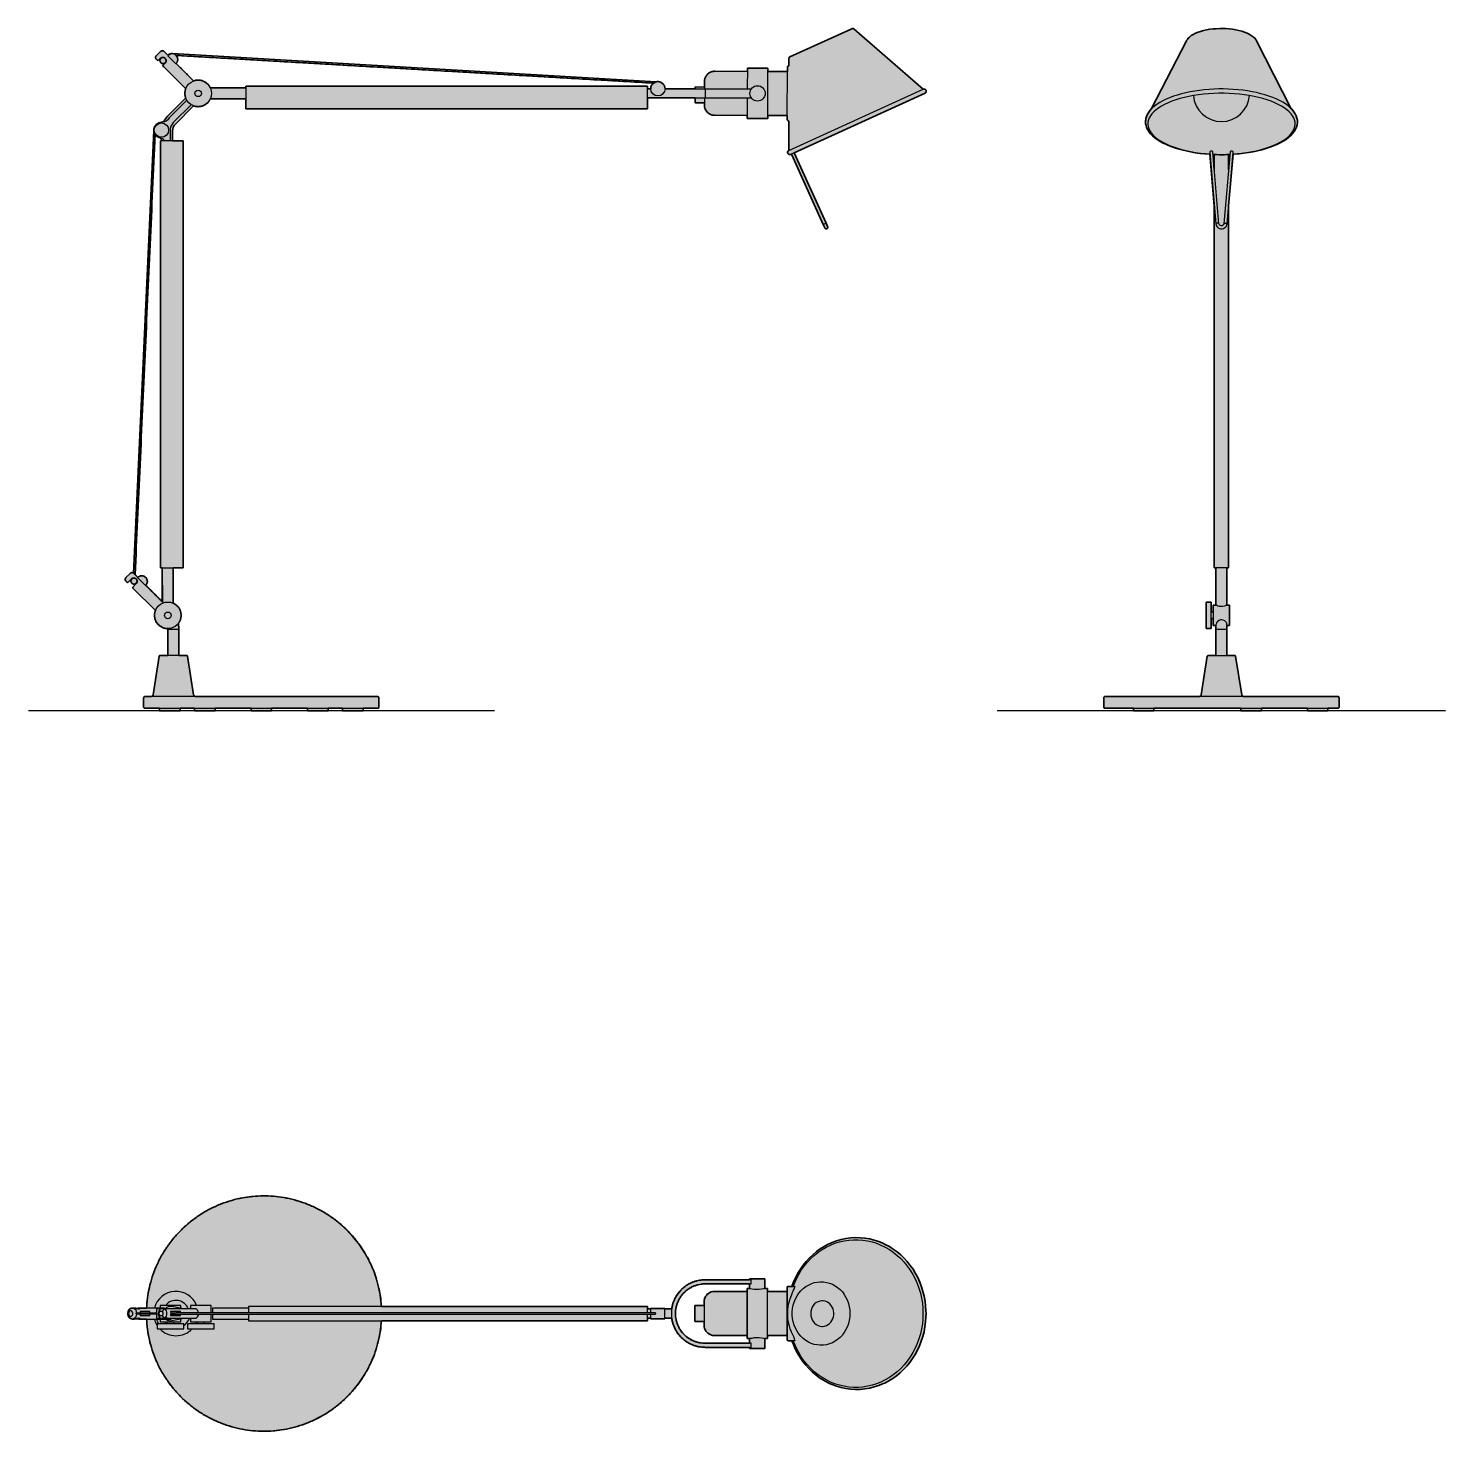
# Model space of a CAD drawing. Header units: millimetres. Extents: x 0 to 1385, y -704 to 667.
import ezdxf

# ---------------------------------------------------------------- set-up
doc = ezdxf.new("R2010")
doc.units = ezdxf.units.MM
doc.layers.add('Blocks', color=7, linetype='Continuous')
doc.layers.add('Blocks$Fill', color=7, linetype='Continuous', true_color=0xffffff)
for name, color, linetype, lineweight, true_color in [('Blocks$Inner', 7, 'Continuous', 25, 0x007f00), ('Blocks$Outline', 7, 'Continuous', 35, 0xff3f3f), ('Groud', 7, 'Continuous', 25, 0x243775)]:
    doc.layers.add(name, color=color, linetype=linetype, lineweight=lineweight, true_color=true_color)

# ---------------------------------------------------------------- blocks, each defined once
blk = doc.blocks.new('Tolomeo Table Lamp Top')
at = {"layer": 'Blocks$Fill'}
h = blk.add_hatch(color=256, dxfattribs=at)
h.paths.add_polyline_path([(621.8, -71.5), (623.2, -75.2), (625.1, -79.5), (627.3, -83.8), (629.7, -87.8), (632.4, -91.7), (635.3, -95.3), (638.4, -98.8), (641.7, -102), (645.2, -105), (648.8, -107.7), (652.7, -110.2), (656.6, -112.3), (659.3, -113.6), (661.1, -114.4), (665.5, -116), (670, -117.3), (674.6, -118.3), (679.2, -118.9), (683.9, -119.2), (688.5, -119.1), (693.2, -118.6), (697.8, -117.9), (702.3, -116.7), (706.8, -115.2), (710.4, -113.8), (712.5, -112.9), (716.5, -110.8), (720.3, -108.4), (724, -105.8), (727.5, -102.9), (730.9, -99.7), (734, -96.3), (737, -92.7), (739.7, -88.9), (742.2, -84.9), (744.5, -80.7), (746.5, -76.4), (748.2, -72), (749.7, -67.4), (750.9, -62.7), (751.8, -58), (752.4, -53.2), (752.8, -48.4), (752.9, -45), (752.8, -42.4), (752.5, -37.6), (751.9, -32.8), (751.1, -28), (749.9, -23.3), (748.5, -18.8), (746.8, -14.3), (744.8, -9.9), (742.6, -5.7), (740.2, -1.7), (737.5, 2.1), (734.5, 5.8), (731.4, 9.2), (728.1, 12.4), (724.6, 15.3), (720.9, 18), (717.1, 20.5), (713.1, 22.6), (710.6, 23.8), (706.8, 25.3), (702.3, 26.8), (697.8, 27.9), (693.2, 28.7), (688.5, 29.1), (683.9, 29.2), (679.2, 29), (674.6, 28.3), (670, 27.4), (665.5, 26.1), (661.1, 24.4), (659.9, 23.9), (657.2, 22.7), (653.3, 20.6), (649.4, 18.2), (645.8, 15.5), (642.3, 12.5), (638.9, 9.4), (635.8, 5.9), (632.9, 2.3), (630.2, -1.5), (627.7, -5.5), (625.5, -9.7), (623.5, -14), (621.8, -18.5), (618.1, -18.5), (617.9, -18.5), (617.6, -18.6), (617.4, -18.8), (617.3, -18.9), (617.2, -19.1), (617.1, -19.2), (617.1, -19.3), (617.1, -19.5), (617.1, -19.5), (617.1, -19.5), (617.1, -19.8), (617.1, -23.5), (598, -23.5), (598, -20.5), (595.4, -20.5), (595.4, -11), (580.4, -11), (580.4, -12), (537, -12), (536.4, -12), (535.7, -12), (535, -12), (534.3, -12.1), (533.7, -12.2), (533, -12.2), (532.3, -12.3), (531.6, -12.4), (530.9, -12.6), (530.2, -12.7), (529.5, -12.8), (528.8, -13), (528.1, -13.2), (527.4, -13.4), (526.7, -13.6), (526, -13.9), (525.3, -14.1), (524.6, -14.4), (524, -14.7), (523.3, -15), (522.6, -15.3), (521.9, -15.6), (521.2, -16), (520.6, -16.4), (519.9, -16.8), (519.3, -17.2), (518.6, -17.6), (518, -18), (517.4, -18.5), (516.8, -18.9), (516.2, -19.4), (515.6, -19.9), (515, -20.4), (514.4, -20.9), (513.9, -21.5), (513.3, -22), (512.8, -22.6), (512.3, -23.2), (511.8, -23.7), (511.3, -24.3), (510.8, -24.9), (510.3, -25.6), (509.9, -26.2), (509.5, -26.8), (509, -27.5), (508.7, -28.1), (508.3, -28.8), (507.9, -29.4), (507.6, -30.1), (507.2, -30.8), (506.9, -31.5), (506.6, -32.2), (506.3, -32.8), (506.1, -33.5), (505.8, -34.2), (505.6, -34.9), (505.4, -35.6), (505.2, -36.3), (505, -37), (504.8, -37.7), (504.7, -38.4), (504.5, -39.1), (504.4, -39.8), (504.3, -40.5), (497.5, -40.5), (497.5, -40), (483.5, -40), (483.5, -40.5), (480.5, -40.5), (480.5, -38), (220.6, -38), (220.4, -35.5), (220.2, -33), (219.9, -30.5), (219.6, -28), (219.2, -25.5), (218.7, -22.9), (218.2, -20.4), (217.6, -17.8), (216.9, -15.3), (216.2, -12.7), (215.4, -10.1), (214.6, -7.6), (213.7, -5), (212.7, -2.5), (211.7, 0), (210.6, 2.5), (209.4, 5), (208.2, 7.5), (206.9, 10), (205.5, 12.4), (204.1, 14.8), (202.6, 17.2), (201, 19.6), (199.4, 21.9), (197.7, 24.2), (196, 26.4), (194.2, 28.7), (192.3, 30.8), (190.4, 33), (188.4, 35), (186.4, 37.1), (184.3, 39), (182.2, 41), (180.1, 42.9), (177.9, 44.7), (175.6, 46.4), (173.3, 48.1), (171, 49.8), (168.6, 51.4), (166.2, 52.9), (163.8, 54.3), (161.3, 55.7), (158.9, 57.1), (156.4, 58.3), (153.8, 59.5), (151.3, 60.7), (148.7, 61.7), (146.1, 62.7), (143.6, 63.7), (141, 64.5), (138.4, 65.3), (135.8, 66.1), (133.2, 66.7), (130.6, 67.3), (128, 67.9), (125.4, 68.3), (122.8, 68.8), (120.2, 69.1), (117.6, 69.4), (115.1, 69.6), (112.5, 69.8), (110, 69.9), (107.5, 70), (105, 70), (102.6, 70), (100.1, 69.9), (97.5, 69.7), (95, 69.5), (92.5, 69.2), (89.9, 68.9), (87.3, 68.5), (84.7, 68.1), (82.1, 67.6), (79.6, 67), (77, 66.3), (74.4, 65.6), (71.8, 64.9), (69.2, 64), (66.6, 63.1), (64, 62.2), (61.5, 61.1), (58.9, 60), (56.4, 58.8), (53.9, 57.6), (51.4, 56.3), (48.9, 55), (46.5, 53.5), (44.1, 52), (41.7, 50.5), (39.4, 48.9), (37.1, 47.2), (34.8, 45.5), (32.6, 43.7), (30.4, 41.8), (28.3, 39.9), (26.2, 37.9), (24.1, 35.9), (22.1, 33.9), (20.2, 31.8), (18.3, 29.6), (16.5, 27.4), (14.7, 25.2), (13, 22.9), (11.4, 20.6), (9.8, 18.3), (8.3, 15.9), (6.8, 13.5), (5.4, 11), (4.1, 8.6), (2.8, 6.1), (1.6, 3.6), (0.5, 1.1), (-0.6, -1.5), (-1.6, -4), (-2.6, -6.6), (-3.4, -9.1), (-4.2, -11.7), (-5, -14.2), (-5.7, -16.8), (-6.3, -19.4), (-6.8, -21.9), (-7.3, -24.5), (-7.8, -27), (-8.1, -29.6), (-8.4, -32.1), (-8.7, -34.6), (-8.9, -37.1), (-9, -39.6), (-16.5, -39.6), (-16.5, -39.6), (-17, -39.6), (-17.4, -39.7), (-17.8, -39.9), (-17.9, -40), (-19.1, -40), (-19.7, -39.8), (-20.7, -39.6), (-21.1, -39.6), (-22.7, -39.6), (-23.6, -39.7), (-24.6, -40.1), (-25.5, -40.7), (-26.2, -41.6), (-26.8, -42.7), (-27.1, -43.9), (-27.2, -45), (-27.2, -45.8), (-26.9, -47.1), (-26.3, -48.3), (-25.5, -49.2), (-24.7, -49.8), (-23.7, -50.3), (-22.7, -50.4), (-21.1, -50.4), (-20.6, -50.3), (-19.8, -50.2), (-19.1, -50), (-17.9, -50), (-17.8, -50), (-17.4, -50.2), (-17, -50.3), (-16.5, -50.4), (-16.5, -50.4), (-9, -50.4), (-8.9, -52.9), (-8.7, -55.4), (-8.4, -57.9), (-8.1, -60.4), (-7.8, -62.9), (-7.3, -65.5), (-6.8, -68), (-6.3, -70.6), (-5.7, -73.2), (-5, -75.7), (-4.2, -78.3), (-3.4, -80.9), (-2.6, -83.4), (-1.6, -86), (-0.6, -88.5), (0.5, -91), (1.6, -93.6), (2.8, -96.1), (4.1, -98.5), (5.4, -101), (6.8, -103.4), (8.3, -105.8), (9.8, -108.2), (11.4, -110.6), (13, -112.9), (14.7, -115.1), (16.5, -117.4), (18.3, -119.6), (20.2, -121.7), (22.1, -123.8), (24.1, -125.9), (26.2, -127.9), (28.3, -129.9), (30.4, -131.8), (32.6, -133.6), (34.8, -135.4), (37.1, -137.2), (39.4, -138.8), (41.7, -140.4), (44.1, -142), (46.5, -143.5), (48.9, -144.9), (51.4, -146.3), (53.9, -147.6), (56.4, -148.8), (58.9, -150), (61.5, -151.1), (64, -152.1), (66.6, -153.1), (69.2, -154), (71.8, -154.8), (74.4, -155.6), (77, -156.3), (79.6, -156.9), (82.1, -157.5), (84.7, -158), (87.3, -158.5), (89.9, -158.9), (92.5, -159.2), (95, -159.5), (97.5, -159.7), (100.1, -159.8), (102.6, -159.9), (105, -160), (107.5, -160), (110, -159.9), (112.5, -159.8), (115.1, -159.6), (117.6, -159.4), (120.2, -159.1), (122.8, -158.7), (125.4, -158.3), (128, -157.8), (130.6, -157.3), (133.2, -156.7), (135.8, -156), (138.4, -155.3), (141, -154.5), (143.6, -153.6), (146.1, -152.7), (148.7, -151.7), (151.3, -150.6), (153.8, -149.5), (156.4, -148.3), (158.9, -147), (161.3, -145.7), (163.8, -144.3), (166.2, -142.8), (168.6, -141.3), (171, -139.7), (173.3, -138.1), (175.6, -136.4), (177.9, -134.6), (180.1, -132.8), (182.2, -130.9), (184.3, -129), (186.4, -127), (188.4, -125), (190.4, -122.9), (192.3, -120.8), (194.2, -118.6), (196, -116.4), (197.7, -114.2), (199.4, -111.9), (201, -109.5), (202.6, -107.2), (204.1, -104.8), (205.5, -102.4), (206.9, -99.9), (208.2, -97.5), (209.4, -95), (210.6, -92.5), (211.7, -90), (212.7, -87.5), (213.7, -84.9), (214.6, -82.4), (215.4, -79.8), (216.2, -77.3), (216.9, -74.7), (217.6, -72.1), (218.2, -69.6), (218.7, -67), (219.2, -64.5), (219.6, -62), (219.9, -59.5), (220.2, -56.9), (220.4, -54.5), (220.6, -52), (480.5, -52), (480.5, -49.5), (483.5, -49.5), (483.5, -50), (497.5, -50), (497.5, -49.5), (504.3, -49.5), (504.4, -50.2), (504.5, -50.9), (504.7, -51.6), (504.8, -52.3), (505, -53), (505.2, -53.6), (505.4, -54.3), (505.6, -55), (505.8, -55.7), (506.1, -56.4), (506.3, -57.1), (506.6, -57.8), (506.9, -58.5), (507.2, -59.2), (507.6, -59.9), (507.9, -60.5), (508.3, -61.2), (508.7, -61.8), (509.1, -62.5), (509.5, -63.1), (509.9, -63.8), (510.3, -64.4), (510.8, -65), (511.3, -65.6), (511.8, -66.2), (512.3, -66.8), (512.8, -67.4), (513.3, -67.9), (513.9, -68.5), (514.4, -69), (515, -69.6), (515.6, -70.1), (516.2, -70.6), (516.8, -71), (517.4, -71.5), (518, -72), (518.6, -72.4), (519.3, -72.8), (519.9, -73.2), (520.6, -73.6), (521.2, -74), (521.9, -74.3), (522.6, -74.7), (523.3, -75), (524, -75.3), (524.6, -75.6), (525.3, -75.8), (526, -76.1), (526.7, -76.3), (527.4, -76.6), (528.1, -76.8), (528.8, -76.9), (529.5, -77.1), (530.2, -77.3), (530.9, -77.4), (531.6, -77.5), (532.3, -77.6), (533, -77.7), (533.7, -77.8), (534.3, -77.9), (535, -77.9), (535.7, -78), (536.4, -78), (537, -78), (580.4, -78), (580.4, -79), (595.4, -79), (595.4, -69.5), (598, -69.5), (598, -66.5), (617.1, -66.5), (617.1, -70.5), (617.1, -70.5), (617.1, -70.7), (617.2, -70.8), (617.3, -71), (617.4, -71.2), (617.7, -71.4), (618, -71.5), (618.1, -71.5)], flags=0)
h.paths.add_polyline_path([(580.4, -74), (537, -74), (536.4, -74), (535.7, -74), (535.1, -73.9), (534.4, -73.9), (533.7, -73.8), (533.1, -73.7), (532.4, -73.6), (531.7, -73.5), (531.1, -73.4), (530.4, -73.2), (529.7, -73), (529, -72.9), (528.4, -72.7), (527.7, -72.4), (527, -72.2), (526.3, -71.9), (525.7, -71.7), (525, -71.4), (524.4, -71.1), (523.7, -70.7), (523.1, -70.4), (522.4, -70), (521.8, -69.7), (521.1, -69.3), (520.5, -68.8), (519.9, -68.4), (519.3, -68), (518.7, -67.5), (518.2, -67), (517.6, -66.5), (517, -66), (516.5, -65.5), (516, -65), (515.5, -64.4), (515, -63.8), (514.5, -63.3), (514, -62.7), (513.6, -62.1), (513.2, -61.5), (512.7, -60.9), (512.3, -60.2), (512, -59.6), (511.6, -58.9), (511.3, -58.3), (510.9, -57.6), (510.6, -57), (510.3, -56.3), (510.1, -55.7), (509.8, -55), (509.6, -54.3), (509.3, -53.6), (509.1, -53), (509, -52.3), (508.8, -51.6), (508.6, -50.9), (508.5, -50.3), (508.4, -49.6), (508.3, -48.9), (508.2, -48.3), (508.1, -47.6), (508.1, -46.9), (508, -46.3), (508, -45.6), (508, -45), (508, -44.3), (508, -43.7), (508.1, -43), (508.1, -42.4), (508.2, -41.7), (508.3, -41), (508.4, -40.4), (508.5, -39.7), (508.6, -39), (508.8, -38.4), (509, -37.7), (509.1, -37), (509.3, -36.3), (509.6, -35.7), (509.8, -35), (510.1, -34.3), (510.3, -33.6), (510.6, -33), (510.9, -32.3), (511.3, -31.7), (511.6, -31), (512, -30.4), (512.3, -29.7), (512.7, -29.1), (513.2, -28.5), (513.6, -27.9), (514, -27.3), (514.5, -26.7), (515, -26.1), (515.5, -25.6), (516, -25), (516.5, -24.5), (517, -24), (517.6, -23.4), (518.2, -22.9), (518.7, -22.5), (519.3, -22), (519.9, -21.6), (520.5, -21.1), (521.1, -20.7), (521.8, -20.3), (522.4, -19.9), (523.1, -19.6), (523.7, -19.2), (524.4, -18.9), (525, -18.6), (525.7, -18.3), (526.3, -18), (527, -17.8), (527.7, -17.5), (528.4, -17.3), (529, -17.1), (529.7, -16.9), (530.4, -16.7), (531.1, -16.6), (531.7, -16.5), (532.4, -16.3), (533.1, -16.2), (533.7, -16.2), (534.4, -16.1), (535.1, -16), (535.7, -16), (536.4, -16), (537, -16), (580.4, -16), (580.4, -20.5), (578, -20.5), (577.9, -23.5), (546, -23.5), (544.6, -23.6), (543, -23.9), (541.5, -24.5), (540.2, -25.3), (539.1, -26.2), (538.2, -27.3), (537.4, -28.3), (536.9, -29.3), (536.5, -30.3), (536.3, -31.3), (536.1, -32), (536, -32.6), (536, -32.9), (536, -33.1), (536, -33.2), (536, -33.5), (536, -33.5), (536, -33.5), (536, -33.6), (536, -37.2), (527, -37.2), (527, -52.7), (536, -52.7), (536, -56.4), (536, -56.5), (536, -56.5), (536, -56.7), (536, -56.9), (536, -57), (536.1, -57.4), (536.1, -58.1), (536.5, -59.6), (537, -60.7), (537.7, -62.1), (538.6, -63.2), (539.7, -64.3), (541.1, -65.2), (542.6, -65.9), (544.2, -66.3), (545.9, -66.5), (546, -66.5), (577.9, -66.5), (578, -69.5), (580.4, -69.5)], flags=0)
at = {"layer": 'Blocks$Inner'}
for p, q in [((580.4, -16), (580.4, -20.5)), ((7.4, -39.6), (-16.5, -39.6)), ((11.4, -40.5), (6.7, -40.5)), ((25.4, -40.1), (15.8, -38.1)), ((483.5, -40.5), (480.5, -40.5)), ((504.3, -40.5), (497.5, -40.5)), ((-15.6, -50), (-19.1, -50)), ((-16.5, -50.4), (1.2, -50.4)), ((11.4, -49.5), (6.7, -49.5)), ((11.2, -53), (11.2, -55)), ((15.8, -51.8), (25.4, -49.9)), ((17.7, -55), (17.7, -53)), ((40.9, -53), (40.9, -55)), ((47.2, -55), (47.2, -53)), ((480.5, -49.5), (483.5, -49.5)), ((497.5, -49.5), (504.3, -49.5)), ((580.4, -69.5), (580.4, -74))]:
    blk.add_line(p, q, dxfattribs=at)
for points in [[(621.8, -71.5), (623.2, -75.2), (625.1, -79.5), (627.3, -83.8), (629.7, -87.8), (632.4, -91.7), (635.3, -95.3), (638.4, -98.8), (641.7, -102), (645.2, -105), (648.8, -107.7), (652.7, -110.2), (656.6, -112.3), (659.3, -113.6), (661.1, -114.4), (665.5, -116), (670, -117.3), (674.6, -118.3), (679.2, -118.9), (683.9, -119.2), (688.5, -119.1), (693.2, -118.6), (697.8, -117.9), (702.3, -116.7), (706.8, -115.2), (710.4, -113.8), (712.5, -112.9), (716.5, -110.8), (720.3, -108.4), (724, -105.8), (727.5, -102.9), (730.9, -99.7), (734, -96.3), (737, -92.7), (739.7, -88.9), (742.2, -84.9), (744.5, -80.7), (746.5, -76.4), (748.2, -72), (749.7, -67.4), (750.9, -62.7), (751.8, -58), (752.4, -53.2), (752.8, -48.4), (752.9, -45), (752.8, -42.4), (752.5, -37.6), (751.9, -32.8), (751.1, -28), (749.9, -23.3), (748.5, -18.8), (746.8, -14.3), (744.8, -9.9), (742.6, -5.7), (740.2, -1.7), (737.5, 2.1), (734.5, 5.8), (731.4, 9.2), (728.1, 12.4), (724.6, 15.3), (720.9, 18), (717.1, 20.5), (713.1, 22.6), (710.6, 23.8), (706.8, 25.3), (702.3, 26.8), (697.8, 27.9), (693.2, 28.7), (688.5, 29.1), (683.9, 29.2), (679.2, 29), (674.6, 28.3), (670, 27.4), (665.5, 26.1), (661.1, 24.4), (659.9, 23.9), (657.2, 22.7), (653.3, 20.6), (649.4, 18.2), (645.8, 15.5), (642.3, 12.5), (638.9, 9.4), (635.8, 5.9), (632.9, 2.3), (630.2, -1.5), (627.7, -5.5), (625.5, -9.7), (623.5, -14), (621.8, -18.5)], [(623.1, -18.5), (624.2, -15.6), (626.2, -11.1), (628.5, -6.7), (631, -2.5), (633.9, 1.4), (636.9, 5.2), (640.2, 8.7), (643.7, 11.9), (647.5, 14.9), (651.3, 17.6), (655.4, 19.9), (659.6, 22), (663.9, 23.7), (668.3, 25.1), (672.8, 26.1), (677.3, 26.8), (681.9, 27.2), (686.5, 27.2), (691.1, 26.8), (695.6, 26.1), (700.1, 25.1), (704.5, 23.7), (708.8, 22), (713, 19.9), (717.1, 17.6), (720.9, 14.9), (724.7, 11.9), (728.2, 8.7), (731.5, 5.2), (734.5, 1.4), (737.4, -2.5), (739.9, -6.7), (742.2, -11.1), (744.2, -15.6), (745.9, -20.3), (747.4, -25.1), (748.5, -30), (749.3, -34.9), (749.7, -39.9), (749.9, -45), (749.7, -50), (749.3, -55), (748.5, -60), (747.4, -64.9), (745.9, -69.7), (744.2, -74.4), (742.2, -78.9), (739.9, -83.2), (737.4, -87.4), (734.5, -91.4), (731.5, -95.1), (728.2, -98.6), (724.7, -101.9), (720.9, -104.8), (717.1, -107.5), (713, -109.9), (708.8, -111.9), (704.5, -113.7), (700.1, -115), (695.6, -116.1), (691.1, -116.8), (686.5, -117.1), (681.9, -117.1), (677.3, -116.8), (672.8, -116.1), (668.3, -115), (663.9, -113.7), (659.6, -111.9), (655.4, -109.9), (651.3, -107.5), (647.5, -104.8), (643.7, -101.9), (640.2, -98.6), (636.9, -95.1), (633.9, -91.4), (631, -87.4), (628.5, -83.2), (626.2, -78.9), (624.2, -74.4), (623.1, -71.5)], [(537, -16), (581.9, -16), (581.9, -12), (537, -12)], [(595.4, -20.5), (595.4, -11), (580.4, -11), (580.4, -12)], [(578, -23.5), (546, -23.5), (544.6, -23.6), (543, -23.9), (541.5, -24.5), (540.2, -25.3), (539.1, -26.2), (538.2, -27.3), (537.4, -28.3), (536.9, -29.3), (536.5, -30.3), (536.3, -31.3), (536.1, -32), (536, -32.6), (536, -32.9), (536, -33.1), (536, -33.2), (536, -33.5), (536, -33.5), (536, -33.6), (536, -34.2), (536, -35), (536, -36.2), (536, -37.6), (536, -39.2), (536, -41), (536, -43), (536, -45), (536, -47), (536, -48.9), (536, -50.7), (536, -52.4), (536, -53.8), (536, -55), (536, -55.8), (536, -56.3), (536, -56.4), (536, -56.5), (536, -56.7), (536, -56.9), (536, -57), (536.1, -57.4), (536.1, -58.1), (536.5, -59.6), (537, -60.7), (537.7, -62.1), (538.6, -63.2), (539.7, -64.3), (541.1, -65.2), (542.6, -65.9), (544.2, -66.3), (545.9, -66.5), (546, -66.5), (578, -66.5)], [(580.5, -69.5), (578, -69.5), (578, -69.3), (578, -68.8), (577.9, -67.9), (577.9, -66.7), (577.9, -65.2), (577.9, -63.3), (577.9, -61.2), (577.9, -58.9), (577.9, -56.4), (577.9, -53.7), (577.9, -50.8), (577.9, -47.9), (577.9, -45), (577.9, -42), (577.9, -39.1), (577.9, -36.3), (577.9, -33.6), (577.9, -31.1), (577.9, -28.7), (577.9, -26.6), (577.9, -24.8), (577.9, -23.3), (577.9, -22.1), (578, -21.2), (578, -20.6), (578, -20.5), (580.5, -20.5)], [(578, -20.5), (578, -20.6), (578, -21.2), (578, -22.1), (578, -23.3), (578, -24.8), (578, -26.6), (578, -28.7), (578, -31.1), (578, -33.6), (578, -36.3), (578, -39.1), (578, -42), (578, -45), (578, -47.9), (578, -50.8), (578, -53.7), (578, -56.4), (578, -58.9), (578, -61.2), (578, -63.3), (578, -65.2), (578, -66.7), (578, -67.9), (578, -68.8), (578, -69.3), (578, -69.5)], [(580.5, -69.5), (581.3, -69.2), (582.8, -68.9), (585, -68.5), (587.5, -68.3), (589.9, -68.4), (592.1, -68.7), (593.9, -69.1), (595.1, -69.4), (595.4, -69.5), (598, -69.5), (598, -69.3), (598, -68.8), (598, -67.9), (598, -66.7), (598, -65.2), (598, -63.3), (598, -61.2), (598, -58.9), (598, -56.4), (598, -53.7), (598, -50.8), (598, -47.9), (598, -45), (598, -42), (598, -39.1), (598, -36.3), (598, -33.6), (598, -31.1), (598, -28.7), (598, -26.6), (598, -24.8), (598, -23.3), (598, -22.1), (598, -21.2), (598, -20.6), (598, -20.5), (595.4, -20.5), (595, -20.6), (593.9, -20.9), (592, -21.3), (589.7, -21.6), (587.2, -21.6), (584.9, -21.4), (582.9, -21.1), (581.3, -20.7), (580.5, -20.5)], [(598, -66.5), (617.1, -66.5), (617.1, -66.2), (617.1, -65.6), (617.1, -64.7), (617.1, -63.4), (617.1, -61.8), (617.1, -60), (617.1, -57.9), (617.2, -55.5), (617.2, -53.1), (617.2, -50.4), (617.2, -47.7), (617.2, -45), (617.2, -42.2), (617.2, -39.5), (617.2, -36.9), (617.2, -34.4), (617.1, -32.1), (617.1, -30), (617.1, -28.2), (617.1, -26.6), (617.1, -25.3), (617.1, -24.4), (617.1, -23.7), (617.1, -23.5), (598, -23.5)], [(617.2, -37.9), (617.2, -35), (617.2, -32.3), (617.2, -29.7), (617.2, -27.3), (617.1, -25.2), (617.1, -23.4), (617.1, -21.9), (617.1, -20.8), (617.1, -20), (617.1, -19.5), (617.1, -19.5), (617.1, -19.3), (617.1, -19.2), (617.2, -19.1), (617.3, -18.9), (617.4, -18.8), (617.6, -18.6), (617.9, -18.5), (618.1, -18.5), (624.7, -18.5)], [(617.1, -19.5), (617.1, -19.8), (617.1, -20.5), (617.1, -21.5), (617.1, -22.9), (617.1, -24.6), (617.1, -26.6), (617.1, -28.9), (617.1, -31.4), (617.1, -34.1), (617.1, -37), (617.1, -41.2), (617.1, -45.1), (617.1, -49.1), (617.1, -53), (617.1, -55.9), (617.1, -58.6), (617.1, -61.1), (617.1, -63.4), (617.1, -65.4), (617.1, -67.1), (617.1, -68.5), (617.1, -69.5), (617.1, -70.2), (617.1, -70.5)], [(624.7, -71.4), (624.8, -71.5), (624.8, -71), (624.4, -69.8), (623.6, -67.8), (622.6, -65.7), (621.5, -63.2), (621.2, -62.3), (620.2, -59.9), (619.4, -57.2), (618.2, -52.3), (618, -52.3), (617.8, -52.3), (617.6, -52.2), (617.5, -52.2), (617.3, -52.2), (617.2, -52.1), (617.2, -52.1), (617.2, -52), (617.2, -49), (617.2, -45.5), (617.2, -41.9), (617.2, -37.9), (617.2, -37.9), (617.2, -37.8), (617.3, -37.8), (617.5, -37.8), (617.6, -37.7), (617.8, -37.7), (618, -37.7), (618.2, -37.7), (618.8, -34.7), (620, -30.7), (621.4, -27.2), (622.5, -24.5), (623.5, -22.2), (624.3, -20.5), (624.8, -19.3), (624.9, -18.5), (624.7, -18.6)], [(-21.1, -50.4), (-22.7, -50.4), (-23.7, -50.3), (-24.7, -49.8), (-25.5, -49.2), (-26.3, -48.3), (-26.9, -47.1), (-27.2, -45.8), (-27.2, -45), (-27.1, -43.9), (-26.8, -42.7), (-26.2, -41.6), (-25.5, -40.7), (-24.6, -40.1), (-23.6, -39.7), (-22.7, -39.6), (-21.1, -39.6)], [(-22.7, -39.6), (-22.1, -39.6), (-21.1, -40), (-20.2, -40.8), (-19.6, -41.8), (-19.1, -43.1), (-18.9, -44.5)], [(-16.5, -40), (-16.5, -39.6), (-16.1, -39.6), (-15.7, -39.8), (-15.5, -40.1), (-15.7, -40.4), (-16.2, -40.6), (-16.9, -40.6), (-17.7, -40.4), (-18.6, -40.2), (-19.7, -39.8), (-20.7, -39.6), (-21.1, -39.6)], [(-15.6, -40.2), (-15.6, -40), (-19.1, -40)], [(-17.9, -40), (-17.8, -39.9), (-17.4, -39.7), (-17, -39.6), (-16.5, -39.6)], [(4.8, -40.5), (0.7, -40.5), (0.7, -49.5), (4.8, -49.5), (9.1, -49.5), (39.5, -49.5), (40.9, -48.2), (41.8, -46.5), (41.9, -45.7)], [(4.1, -40.7), (3.6, -41.3), (3, -42.4), (2.6, -43.5), (2.4, -44.8), (2.5, -46.2), (2.9, -47.5), (3.5, -48.5), (4.1, -49.3)], [(6.7, -47), (7, -47.7), (7.4, -48.4), (8, -49), (8.5, -49.4), (9.1, -49.5), (9.8, -48.6), (10.4, -47.5), (10.7, -46.3), (10.8, -45), (10.7, -43.7), (10.4, -42.4), (9.8, -41.4), (9.1, -40.5), (4.8, -40.5), (4.3, -40.6), (3.9, -41), (3.6, -41.6), (3.6, -42.3), (3.7, -43)], [(24.4, -39.9), (24.4, -37), (4.4, -37), (4.4, -39.6)], [(41.9, -44.2), (41.6, -43.1), (40.8, -41.7), (39.5, -40.5), (9.1, -40.5), (8.5, -40.6), (8, -41), (7.4, -41.6), (7, -42.3), (6.7, -43)], [(9.4, -40.3), (8.3, -39.7), (7.4, -39.6)], [(54.1, -44.2), (54.1, -37), (34.1, -37), (34.1, -40.5)], [(90.6, -39.6), (55.6, -39.6), (55.6, -44.2)], [(480.5, -44.2), (480.5, -38), (90.6, -38), (90.6, -44.2)], [(483.5, -45.7), (483.5, -50), (497.5, -50), (497.5, -44.8), (497.5, -40), (483.5, -40), (483.5, -44.2)], [(504.3, -40.7), (504.2, -41.2), (504.1, -42.2), (504.1, -43.5), (504, -45), (504.1, -46.4), (504.1, -47.6)], [(536, -37.2), (527, -37.2), (527, -37.5), (527, -38.1), (527, -39.1), (527, -40.3), (527, -41.7), (527, -43.3), (527, -45), (527, -46.6), (527, -48.2), (527, -49.7), (527, -50.9), (527, -51.8), (527, -52.4), (527, -52.7), (536, -52.7)], [(618.2, -52.3), (617.9, -49.2), (617.8, -45.4), (617.9, -41.7), (618.2, -37.7)], [(651.6, -32.5), (651.1, -32.5), (649.1, -32.8), (647.3, -33.4), (645.6, -34.3), (644, -35.6), (642.7, -37.1), (641.6, -38.9), (640.8, -40.8), (640.3, -42.9), (640.2, -45), (640.3, -47.1), (640.8, -49.1), (641.6, -51.1), (642.7, -52.8), (644, -54.4), (645.6, -55.6), (647.3, -56.6), (649.1, -57.2), (651.1, -57.5), (652.1, -57.5), (653.8, -57.2), (655.5, -56.7), (657.1, -55.8), (658.6, -54.7), (659.8, -53.4), (660.9, -51.8), (661.8, -50.1), (662.4, -48.2), (662.7, -46.3), (662.7, -44.3), (662.5, -42.3), (662, -40.5), (661.2, -38.7), (660.2, -37), (659, -35.6), (657.5, -34.4), (656, -33.5), (654.3, -32.9), (652.5, -32.5), (651.6, -32.5)], [(-18.9, -45.5), (-19.1, -46.9), (-19.6, -48.1), (-20.2, -49.2), (-21.1, -49.9), (-22.1, -50.3), (-22.7, -50.4)], [(-21.1, -50.4), (-20.6, -50.3), (-19.8, -50.2), (-18.8, -49.9), (-17.7, -49.5), (-16.9, -49.4), (-16.2, -49.3), (-15.8, -49.5), (-15.6, -49.8), (-15.7, -50.1), (-16.1, -50.4), (-16.5, -50.4), (-16.5, -50)], [(0.7, -45.7), (-18.3, -45.7), (-18.6, -45.7), (-18.9, -45.5), (-18.9, -45.3), (-19, -45.1), (-19, -44.9), (-19, -44.7), (-18.9, -44.6), (-18.9, -44.5), (-18.7, -44.4), (-18.5, -44.2), (-18.3, -44.2), (0.7, -44.2)], [(-16.5, -50.4), (-17, -50.3), (-17.4, -50.2), (-17.8, -50), (-17.9, -50)], [(-5.6, -44.2), (-5.6, -43), (-15.2, -43), (-15.1, -43.5), (-15, -44.1), (-15, -44.2)], [(-15, -45.7), (-15, -45.9), (-15.1, -46.5), (-15.2, -47), (-5.6, -47), (-5.6, -45.7)], [(1.2, -49.5), (1.2, -50.5), (15.2, -50.5), (15.2, -49.5)], [(3.7, -47), (3.6, -47.7), (3.6, -48.4), (3.9, -49), (4.3, -49.4), (4.8, -49.5)], [(4.4, -50.5), (4.4, -53), (24.4, -53), (24.4, -50.1)], [(24.1, -44.2), (24.1, -43), (14.4, -43), (14.7, -44.6), (14.6, -46.4), (14.4, -47), (24.1, -47), (24.1, -45.7)], [(21.3, -45.7), (487.2, -45.7), (488, -45.6), (488.6, -45.3), (488.7, -45.2), (488.8, -45.1), (488.8, -45), (488.8, -44.9), (488.7, -44.8), (488.7, -44.7), (488.4, -44.5), (488.1, -44.4), (487.3, -44.2), (487.2, -44.2), (21.4, -44.2), (21.3, -44.2), (20, -44.4), (18.9, -44.5), (18.9, -44.5)], [(18.9, -45.5), (20.3, -45.6), (21.3, -45.7)], [(34.1, -49.5), (34.1, -53), (54.1, -53), (54.1, -45.7)], [(55.6, -45.7), (55.6, -50.4), (90.6, -50.4)], [(90.6, -45.7), (90.6, -52), (480.5, -52), (480.5, -45.7)], [(624.7, -71.5), (618.1, -71.5), (618, -71.5), (617.7, -71.4), (617.4, -71.2), (617.3, -71), (617.2, -70.8), (617.1, -70.7), (617.1, -70.5), (617.1, -70.4), (617.1, -70), (617.1, -69.2), (617.1, -68), (617.1, -66.5), (617.1, -64.7), (617.2, -62.6), (617.2, -60.3), (617.2, -57.7), (617.2, -54.9), (617.2, -52)], [(537, -78), (581.9, -78), (581.9, -74), (537, -74)], [(580.4, -78), (580.4, -79), (595.4, -79), (595.4, -69.5)]]:
    blk.add_lwpolyline(points, dxfattribs=at)
for points in [[(671.8, -24.9), (673, -26.5), (674.6, -29.2), (676, -32.2), (677.1, -35.2), (677.9, -38.4), (678.4, -41.7), (678.5, -45), (678.4, -48.3), (677.9, -51.5), (677.1, -54.7), (676, -57.8), (674.6, -60.7), (673, -63.5), (671.7, -65.2), (671.1, -66), (668.9, -68.3), (666.5, -70.4), (664, -72.1), (661.3, -73.6), (658.5, -74.7), (655.5, -75.5), (652.6, -75.9), (649.5, -76), (646.6, -75.7), (643.6, -75.1), (640.7, -74.2), (637.9, -72.9), (635.3, -71.3), (632.9, -69.4), (630.6, -67.2), (628.6, -64.8), (626.8, -62.1), (625.2, -59.3), (624, -56.3), (623, -53.1), (622.4, -49.9), (622.1, -46.6), (622.1, -43.3), (622.4, -40), (623, -36.8), (624, -33.7), (625.2, -30.7), (626.8, -27.8), (628.6, -25.2), (630.6, -22.7), (632.9, -20.6), (635.3, -18.7), (637.9, -17.1), (640.7, -15.8), (643.6, -14.8), (646.6, -14.2), (649.5, -14), (652.6, -14), (655.5, -14.5), (658.5, -15.3), (661.3, -16.4), (664, -17.8), (666.5, -19.6), (668.9, -21.6), (671.1, -23.9)], [(-26.5, -45), (-26.3, -46), (-25.9, -46.9), (-25.3, -47.6), (-24.6, -47.9), (-23.9, -47.8), (-23.2, -47.3), (-22.7, -46.5), (-22.4, -45.5), (-22.4, -44.4), (-22.7, -43.5), (-23.2, -42.7), (-23.9, -42.2), (-24.6, -42.1), (-25.3, -42.4), (-25.9, -43), (-26.3, -43.9)], [(1.4, -55), (1.4, -60), (27.4, -60), (27.4, -55)], [(6.7, -43), (3.7, -43), (3.5, -43.4), (3.3, -43.9), (3.2, -44.4), (3.1, -45), (3.2, -45.5), (3.3, -46.1), (3.5, -46.5), (3.7, -47), (6.7, -47), (7, -46.5), (7.1, -46.1), (7.2, -45.5), (7.3, -45), (7.2, -44.4), (7.1, -43.9), (7, -43.4)], [(18.9, -45.5), (18.9, -45.4), (18.9, -45.2), (18.9, -45.1), (18.9, -45), (18.9, -44.9), (18.9, -44.7), (18.9, -44.6), (18.9, -44.5), (17.6, -44.5), (16.2, -44.5), (15.1, -44.5), (15, -44.6), (15, -44.7), (14.9, -44.8), (14.9, -45), (14.9, -45.1), (15, -45.2), (15, -45.4), (15.1, -45.5), (16, -45.5), (17.4, -45.5)], [(31.1, -55), (31.1, -60), (57.1, -60), (57.1, -55)]]:
    blk.add_lwpolyline(points, close=True, dxfattribs=at)
for centre, radius, start, end in [((105.8, -45), 115, 3.4897, 177.3086), ((537, -45), 33, 90, 270), ((19.8, -45), 21.7, 21.6215, 165.5982), ((14.4, -45), 7, 78.463, 139.324), ((19.8, -45), 12.9, 20.4484, 141.6042), ((19.8, -45), 7.25, 43.2041, 50.6179), ((24.4, -45), 5, 64.1581, 78.463), ((105.8, -45), 115, 182.6914, 356.5103), ((19.8, -45), 21.7, 194.4018, 212.0607), ((19.8, -45), 19.7, 195.8799, 210.4447), ((19.8, -45), 13.9, 215.229, 226.1418), ((14.4, -45), 7, 231.7868, 281.537), ((19.8, -45), 7.25, 309.3821, 316.7959), ((24.4, -45), 5, 281.537, 295.8419), ((19.8, -45), 13.9, 303.2303, 341.0662), ((19.8, -45), 21.7, 332.5747, 338.3785), ((19.8, -45), 21.7, 223.7005, 316.2995)]:
    blk.add_arc(centre, radius, start, end, dxfattribs=at)
at = {"layer": 'Blocks$Inner', "extrusion": (0, 0, -1)}
blk.add_arc((-537, -45), 29, 270, 90, dxfattribs=at)
at = {"layer": 'Blocks$Outline'}
for points in [[(710.6, 23.8), (706.8, 25.3), (702.3, 26.8), (697.8, 27.9), (693.2, 28.7), (688.5, 29.1), (683.9, 29.2), (679.2, 29), (674.6, 28.3), (670, 27.4), (665.5, 26.1), (661.1, 24.4), (659.9, 23.9)], [(659.9, 23.9), (657.2, 22.7), (653.3, 20.6), (649.4, 18.2), (645.8, 15.5), (642.3, 12.5), (638.9, 9.4), (635.8, 5.9), (632.9, 2.3), (630.2, -1.5), (627.7, -5.5), (625.5, -9.7), (623.5, -14), (621.8, -18.5)], [(621.8, -71.5), (623.2, -75.2), (625.1, -79.5), (627.3, -83.8), (629.7, -87.8), (632.4, -91.7), (635.3, -95.3), (638.4, -98.8), (641.7, -102), (645.2, -105), (648.8, -107.7), (652.7, -110.2), (656.6, -112.3), (659.3, -113.6), (661.1, -114.4), (665.5, -116), (670, -117.3), (674.6, -118.3), (679.2, -118.9), (683.9, -119.2), (688.5, -119.1), (693.2, -118.6), (697.8, -117.9), (702.3, -116.7), (706.8, -115.2), (710.4, -113.8), (712.5, -112.9), (716.5, -110.8), (720.3, -108.4), (724, -105.8), (727.5, -102.9), (730.9, -99.7), (734, -96.3), (737, -92.7), (739.7, -88.9), (742.2, -84.9), (744.5, -80.7), (746.5, -76.4), (748.2, -72), (749.7, -67.4), (750.9, -62.7), (751.8, -58), (752.4, -53.2), (752.8, -48.4), (752.9, -45), (752.8, -42.4), (752.5, -37.6), (751.9, -32.8), (751.1, -28), (749.9, -23.3), (748.5, -18.8), (746.8, -14.3), (744.8, -9.9), (742.6, -5.7), (740.2, -1.7), (737.5, 2.1), (734.5, 5.8), (731.4, 9.2), (728.1, 12.4), (724.6, 15.3), (720.9, 18), (717.1, 20.5), (713.1, 22.6), (710.6, 23.8)], [(595.4, -11), (580.4, -11)], [(580.4, -11), (580.4, -12)], [(595.4, -20.5), (595.4, -11)], [(546, -23.5), (544.6, -23.6), (543, -23.9), (541.5, -24.5), (540.2, -25.3), (539.1, -26.2), (538.2, -27.3), (537.4, -28.3), (536.9, -29.3), (536.5, -30.3), (536.3, -31.3), (536.1, -32), (536, -32.6), (536, -32.9), (536, -33.1), (536, -33.2), (536, -33.5), (536, -33.5), (536, -33.5), (536, -33.6), (536, -34.2), (536, -35), (536, -36.2), (536, -37.2)], [(577.9, -23.5), (546, -23.5)], [(578, -20.5), (578, -20.6), (578, -21.2), (577.9, -22.1), (577.9, -23.3), (577.9, -23.5)], [(580.4, -20.5), (578, -20.5)], [(580.4, -16), (580.4, -20.5)], [(598, -20.5), (595.4, -20.5)], [(598, -23.5), (598, -23.3), (598, -22.1), (598, -21.2), (598, -20.6), (598, -20.5)], [(617.1, -23.5), (598, -23.5)], [(618.1, -18.5), (617.9, -18.5), (617.6, -18.6), (617.4, -18.8), (617.3, -18.9), (617.2, -19.1), (617.1, -19.2), (617.1, -19.3), (617.1, -19.5)], [(617.1, -19.5), (617.1, -19.5)], [(617.1, -19.5), (617.1, -19.5), (617.1, -19.8), (617.1, -20.5), (617.1, -21.5), (617.1, -22.9), (617.1, -23.5)], [(621.8, -18.5), (618.1, -18.5)], [(-22.7, -39.6), (-23.6, -39.7), (-24.6, -40.1), (-25.5, -40.7), (-26.2, -41.6), (-26.8, -42.7), (-27.1, -43.9), (-27.2, -45)], [(-21.1, -39.6), (-22.7, -39.6)], [(-19.1, -40), (-19.7, -39.8), (-20.7, -39.6), (-21.1, -39.6)], [(-17.9, -40), (-19.1, -40)], [(-16.5, -39.6), (-17, -39.6), (-17.4, -39.7), (-17.8, -39.9), (-17.9, -40)], [(-9, -39.6), (-16.5, -39.6)], [(-16.5, -39.6), (-16.5, -39.6)], [(480.5, -38), (220.6, -38)], [(480.5, -40.5), (480.5, -38)], [(483.5, -40.5), (480.5, -40.5)], [(497.5, -40), (483.5, -40)], [(483.5, -40), (483.5, -40.5)], [(497.5, -40.5), (497.5, -40)], [(504.3, -40.5), (497.5, -40.5)], [(536, -37.2), (527, -37.2)], [(527, -37.2), (527, -37.5), (527, -38.1), (527, -39.1), (527, -40.3), (527, -41.7), (527, -43.3), (527, -45), (527, -46.6), (527, -48.2), (527, -49.7), (527, -50.9), (527, -51.8), (527, -52.4), (527, -52.7)], [(-27.2, -45), (-27.2, -45.8), (-26.9, -47.1), (-26.3, -48.3), (-25.5, -49.2), (-24.7, -49.8), (-23.7, -50.3), (-22.7, -50.4)], [(-22.7, -50.4), (-21.1, -50.4)], [(-21.1, -50.4), (-20.6, -50.3), (-19.8, -50.2), (-19.1, -50)], [(-19.1, -50), (-17.9, -50)], [(-17.9, -50), (-17.8, -50), (-17.4, -50.2), (-17, -50.3), (-16.5, -50.4)], [(-16.5, -50.4), (-16.5, -50.4)], [(-16.5, -50.4), (-9, -50.4)], [(220.6, -52), (480.5, -52)], [(480.5, -52), (480.5, -49.5)], [(480.5, -49.5), (483.5, -49.5)], [(483.5, -49.5), (483.5, -50)], [(483.5, -50), (497.5, -50)], [(497.5, -50), (497.5, -49.5)], [(497.5, -49.5), (504.3, -49.5)], [(527, -52.7), (536, -52.7)], [(536, -52.7), (536, -53.8), (536, -55), (536, -55.8), (536, -56.3), (536, -56.4), (536, -56.5), (536, -56.5), (536, -56.7), (536, -56.9), (536, -57), (536.1, -57.4), (536.1, -58.1), (536.5, -59.6), (537, -60.7), (537.7, -62.1), (538.6, -63.2), (539.7, -64.3), (541.1, -65.2), (542.6, -65.9), (544.2, -66.3), (545.9, -66.5), (546, -66.5), (577.9, -66.5)], [(577.9, -66.5), (577.9, -66.7), (577.9, -67.9), (578, -68.8), (578, -69.3), (578, -69.5)], [(598, -69.5), (598, -69.3), (598, -68.8), (598, -67.9), (598, -66.7), (598, -66.5)], [(598, -66.5), (617.1, -66.5)], [(617.1, -66.5), (617.1, -67.1), (617.1, -68.5), (617.1, -69.5), (617.1, -70.2), (617.1, -70.5), (617.1, -70.5)], [(578, -69.5), (580.4, -69.5)], [(580.4, -69.5), (580.4, -74)], [(580.4, -78), (580.4, -79)], [(580.4, -79), (595.4, -79)], [(595.4, -79), (595.4, -69.5)], [(595.4, -69.5), (598, -69.5)], [(617.1, -70.5), (617.1, -70.7), (617.2, -70.8), (617.3, -71), (617.4, -71.2), (617.7, -71.4), (618, -71.5), (618.1, -71.5)], [(618.1, -71.5), (621.8, -71.5)]]:
    blk.add_lwpolyline(points, dxfattribs=at)
for points, weights, knots in [([(220.6, -38), (214, 70.8), (105, 70), (-3.9, 69.3), (-9, -39.6)], [1, 0.725918168106, 1, 0.725918168106, 1], [0, 0, 0, 174.438417, 174.438417, 348.876834, 348.876834, 348.876834]), ([(580.4, -74), (558.7, -74), (537, -74), (508, -74), (508, -45), (508, -16), (537, -16), (558.7, -16), (580.4, -16)], [1, 1, 1, 0.707106781187, 1, 0.707106781187, 1, 1, 1], [536.419335, 536.419335, 536.419335, 579.81457, 579.81457, 625.367663, 625.367663, 670.920757, 670.920757, 714.315992, 714.315992, 714.315992]), ([(-9, -50.4), (-3.9, -159.2), (105, -160), (214, -160.7), (220.6, -52)], [1, 0.725918168106, 1, 0.725918168106, 1], [0, 0, 0, 174.438417, 174.438417, 348.876834, 348.876834, 348.876834]), ([(504.3, -49.5), (508.2, -78), (537, -78), (558.7, -78), (580.4, -78)], [0.950015490478, 0.7346982373, 1, 1, 1], [439.073674, 439.073674, 439.073674, 486.026814, 486.026814, 529.422049, 529.422049, 529.422049])]:
    blk.add_rational_spline(points, weights, degree=2, knots=knots, dxfattribs=at)
blk.add_rational_spline([(537, -12), (508.2, -12), (504.3, -40.5)], [1, 0.734691951254, 0.950025694179], degree=2, dxfattribs=at)
blk.add_open_spline([(580.4, -12), (558.7, -12), (537, -12)], degree=2, dxfattribs=at)
blk = doc.blocks.new('Tolomeo Table Lamp Front')
at = {"layer": 'Blocks$Fill'}
h = blk.add_hatch(color=256, dxfattribs=at)
h.paths.add_polyline_path([(334.1, 3.5), (334.1, 12.5), (334.1, 12.5), (334.1, 12.6), (334.1, 12.6), (334.1, 12.6), (334.1, 12.7), (334.1, 12.7), (334.1, 12.7), (334.1, 12.8), (334.1, 12.8), (334.1, 12.8), (334.1, 12.9), (334.1, 12.9), (334.1, 12.9), (334.1, 13), (334.1, 13), (334, 13.1), (334, 13.1), (334, 13.1), (334, 13.2), (334, 13.2), (334, 13.2), (333.9, 13.3), (333.9, 13.3), (333.9, 13.3), (333.9, 13.4), (333.9, 13.4), (333.8, 13.4), (333.8, 13.4), (333.8, 13.5), (333.8, 13.5), (333.7, 13.5), (333.7, 13.6), (333.7, 13.6), (333.7, 13.6), (333.6, 13.6), (333.6, 13.7), (333.6, 13.7), (333.5, 13.7), (333.5, 13.7), (333.5, 13.8), (333.4, 13.8), (333.4, 13.8), (333.4, 13.8), (333.3, 13.8), (333.3, 13.8), (333.3, 13.9), (333.2, 13.9), (333.2, 13.9), (333.2, 13.9), (333.1, 13.9), (333.1, 13.9), (333.1, 13.9), (333, 14), (333, 14), (333, 14), (332.9, 14), (332.9, 14), (332.9, 14), (332.8, 14), (332.8, 14), (332.7, 14), (332.7, 14), (332.7, 14), (332.6, 14), (240.9, 14), (240.8, 14), (240.8, 14), (240.7, 14), (240.7, 14), (240.7, 14), (240.6, 14), (240.6, 14), (240.5, 14), (240.5, 14), (240.4, 14), (240.4, 14.1), (240.4, 14.1), (240.3, 14.1), (240.3, 14.1), (240.2, 14.1), (240.2, 14.1), (240.1, 14.1), (240.1, 14.1), (240.1, 14.2), (240, 14.2), (240, 14.2), (239.9, 14.2), (239.9, 14.2), (239.9, 14.3), (239.8, 14.3), (239.8, 14.3), (239.7, 14.3), (239.7, 14.4), (239.7, 14.4), (239.6, 14.4), (239.6, 14.5), (239.6, 14.5), (239.5, 14.5), (239.5, 14.5), (239.5, 14.6), (239.4, 14.6), (239.4, 14.6), (239.4, 14.7), (239.3, 14.7), (239.3, 14.7), (239.3, 14.8), (239.2, 14.8), (239.2, 14.9), (239.2, 14.9), (239.2, 14.9), (239.1, 15), (239.1, 15), (239.1, 15), (239.1, 15.1), (239.1, 15.1), (239, 15.2), (239, 15.2), (239, 15.2), (239, 15.3), (239, 15.3), (239, 15.4), (238.9, 15.4), (238.9, 15.4), (238.9, 15.5), (238.9, 15.5), (238.9, 15.6), (238.9, 15.6), (238.9, 15.7), (238.9, 15.7), (233, 53.2), (233, 53.2), (233, 53.2), (233, 53.2), (233, 53.2), (233, 53.3), (233, 53.3), (233, 53.3), (233, 53.3), (233, 53.3), (233, 53.4), (233, 53.4), (232.9, 53.4), (232.9, 53.4), (232.9, 53.4), (232.9, 53.5), (232.9, 53.5), (232.9, 53.5), (232.9, 53.5), (232.9, 53.5), (232.9, 53.6), (232.8, 53.6), (232.8, 53.6), (232.8, 53.6), (232.8, 53.6), (232.8, 53.6), (232.8, 53.7), (232.8, 53.7), (232.7, 53.7), (232.7, 53.7), (232.7, 53.7), (232.7, 53.7), (232.7, 53.8), (232.7, 53.8), (232.6, 53.8), (232.6, 53.8), (232.6, 53.8), (232.6, 53.8), (232.6, 53.8), (232.5, 53.9), (232.5, 53.9), (232.5, 53.9), (232.5, 53.9), (232.5, 53.9), (232.4, 53.9), (232.4, 53.9), (232.4, 53.9), (232.4, 53.9), (232.4, 53.9), (232.3, 53.9), (232.3, 54), (232.3, 54), (232.3, 54), (232.3, 54), (232.2, 54), (232.2, 54), (232.2, 54), (232.2, 54), (232.2, 54), (232.1, 54), (232.1, 54), (232.1, 54), (232.1, 54), (232, 54), (232, 54), (224.5, 54), (224.5, 79.6), (224.5, 83.2), (227.1, 83.2), (227.1, 93.2), (227.1, 103.2), (224.5, 103.2), (224.5, 139.7), (226, 139.7), (226.1, 139.7), (226.1, 493.4), (230.5, 543.8), (236.3, 544.3), (240.9, 544.8), (245.5, 545.5), (250, 546.2), (254.3, 547.1), (258.5, 548.2), (262.5, 549.3), (266.3, 550.6), (269.9, 551.9), (273.4, 553.4), (276.6, 554.9), (279.5, 556.6), (282.3, 558.3), (284.7, 560.2), (286.9, 562.1), (288.7, 564.1), (290.3, 566.1), (291.6, 568.2), (292.5, 570.4), (293.1, 572.5), (293.3, 574.7), (293.3, 575.5), (293.3, 577.1), (292.9, 579.2), (292.2, 581.3), (291.2, 583.4), (289.9, 585.4), (288.3, 587.4), (287.4, 588.3), (253.4, 654.7), (253.4, 654.8), (252.7, 655.9), (251.6, 657.3), (250.1, 658.6), (248.3, 659.9), (246.3, 661.1), (244.1, 662.2), (241.6, 663.2), (238.9, 664.1), (236, 664.8), (233.1, 665.5), (229.9, 666), (226.7, 666.3), (223.5, 666.6), (220.2, 666.7), (219.1, 666.7), (217.4, 666.7), (214.1, 666.5), (210.9, 666.3), (207.7, 665.9), (204.6, 665.3), (201.6, 664.7), (198.8, 663.9), (196.2, 663), (193.8, 662), (191.6, 660.9), (189.6, 659.7), (187.8, 658.3), (186.4, 656.9), (185.8, 656.1), (185.3, 655.4), (185, 654.9), (184.9, 654.7), (150.9, 588.4), (149.6, 587), (148.1, 585), (146.8, 582.9), (145.9, 580.7), (145.2, 578.6), (145.1, 577.6), (145, 576.4), (145, 575), (145, 574), (145.4, 571.9), (146, 569.8), (147, 567.7), (148.3, 565.7), (149.9, 563.7), (151.8, 561.8), (154, 559.9), (156.4, 558.1), (159.2, 556.3), (162.2, 554.7), (165.4, 553.2), (168.9, 551.7), (172.6, 550.4), (176.4, 549.1), (180.5, 548), (184.7, 547), (189, 546.1), (193.5, 545.3), (198.1, 544.7), (202.8, 544.2), (207.5, 543.8), (207.8, 543.8), (212.1, 493.4), (212.1, 139.7), (212.3, 139.7), (213.7, 139.7), (213.7, 103.2), (211.1, 103.2), (211.1, 96.5), (209.1, 96.5), (209.1, 106.2), (204.1, 106.2), (204.1, 93.2), (204.1, 80.2), (209.1, 80.2), (209.1, 90), (211.1, 90), (211.1, 83.2), (213.7, 83.2), (213.7, 79.6), (213.7, 54), (206.3, 54), (206.2, 54), (206.2, 54), (206.2, 54), (206.2, 54), (206.2, 54), (206.1, 54), (206.1, 54), (206.1, 54), (206.1, 54), (206.1, 54), (206, 54), (206, 54), (206, 54), (206, 54), (206, 53.9), (205.9, 53.9), (205.9, 53.9), (205.9, 53.9), (205.9, 53.9), (205.8, 53.9), (205.8, 53.9), (205.8, 53.9), (205.8, 53.9), (205.8, 53.9), (205.7, 53.9), (205.7, 53.8), (205.7, 53.8), (205.7, 53.8), (205.7, 53.8), (205.7, 53.8), (205.6, 53.8), (205.6, 53.8), (205.6, 53.7), (205.6, 53.7), (205.6, 53.7), (205.5, 53.7), (205.5, 53.7), (205.5, 53.7), (205.5, 53.6), (205.5, 53.6), (205.5, 53.6), (205.5, 53.6), (205.4, 53.6), (205.4, 53.6), (205.4, 53.5), (205.4, 53.5), (205.4, 53.5), (205.4, 53.5), (205.4, 53.5), (205.4, 53.4), (205.4, 53.4), (205.3, 53.4), (205.3, 53.4), (205.3, 53.4), (205.3, 53.3), (205.3, 53.3), (205.3, 53.3), (205.3, 53.3), (205.3, 53.3), (205.3, 53.2), (205.3, 53.2), (205.3, 53.2), (205.3, 53.2), (205.3, 53.2), (199.4, 15.7), (199.4, 15.7), (199.4, 15.6), (199.4, 15.6), (199.4, 15.5), (199.4, 15.5), (199.4, 15.4), (199.3, 15.4), (199.3, 15.4), (199.3, 15.3), (199.3, 15.3), (199.3, 15.2), (199.3, 15.2), (199.3, 15.2), (199.2, 15.1), (199.2, 15.1), (199.2, 15), (199.2, 15), (199.1, 15), (199.1, 14.9), (199.1, 14.9), (199.1, 14.9), (199, 14.8), (199, 14.8), (199, 14.7), (199, 14.7), (198.9, 14.7), (198.9, 14.6), (198.9, 14.6), (198.8, 14.6), (198.8, 14.5), (198.8, 14.5), (198.7, 14.5), (198.7, 14.5), (198.7, 14.4), (198.6, 14.4), (198.6, 14.4), (198.6, 14.3), (198.5, 14.3), (198.5, 14.3), (198.4, 14.3), (198.4, 14.2), (198.4, 14.2), (198.3, 14.2), (198.3, 14.2), (198.2, 14.2), (198.2, 14.1), (198.1, 14.1), (198.1, 14.1), (198.1, 14.1), (198, 14.1), (198, 14.1), (197.9, 14.1), (197.9, 14.1), (197.9, 14), (197.8, 14), (197.8, 14), (197.7, 14), (197.7, 14), (197.6, 14), (197.6, 14), (197.6, 14), (197.5, 14), (197.5, 14), (197.4, 14), (105.6, 14), (105.6, 14), (105.6, 14), (105.5, 14), (105.5, 14), (105.5, 14), (105.4, 14), (105.4, 14), (105.4, 14), (105.3, 14), (105.3, 14), (105.3, 14), (105.2, 13.9), (105.2, 13.9), (105.2, 13.9), (105.1, 13.9), (105.1, 13.9), (105.1, 13.9), (105, 13.9), (105, 13.8), (105, 13.8), (104.9, 13.8), (104.9, 13.8), (104.9, 13.8), (104.8, 13.8), (104.8, 13.7), (104.8, 13.7), (104.7, 13.7), (104.7, 13.7), (104.7, 13.6), (104.6, 13.6), (104.6, 13.6), (104.6, 13.6), (104.6, 13.5), (104.5, 13.5), (104.5, 13.5), (104.5, 13.4), (104.5, 13.4), (104.4, 13.4), (104.4, 13.4), (104.4, 13.3), (104.4, 13.3), (104.4, 13.3), (104.3, 13.2), (104.3, 13.2), (104.3, 13.2), (104.3, 13.1), (104.3, 13.1), (104.3, 13.1), (104.2, 13), (104.2, 13), (104.2, 12.9), (104.2, 12.9), (104.2, 12.9), (104.2, 12.8), (104.2, 12.8), (104.2, 12.8), (104.2, 12.7), (104.2, 12.7), (104.2, 12.7), (104.2, 12.6), (104.2, 12.6), (104.1, 12.6), (104.1, 12.5), (104.1, 12.5), (104.1, 3.5), (104.1, 3.5), (104.1, 3.5), (104.1, 3.4), (104.2, 3.4), (104.2, 3.4), (104.2, 3.4), (104.2, 3.3), (104.2, 3.3), (104.2, 3.3), (104.2, 3.3), (104.2, 3.2), (104.2, 3.2), (104.2, 3.2), (104.2, 3.2), (104.2, 3.2), (104.2, 3.1), (104.2, 3.1), (104.2, 3.1), (104.2, 3.1), (104.3, 3), (104.3, 3), (104.3, 3), (104.3, 3), (104.3, 3), (104.3, 2.9), (104.3, 2.9), (104.4, 2.9), (104.4, 2.9), (104.4, 2.8), (104.4, 2.8), (104.4, 2.8), (104.4, 2.8), (104.5, 2.8), (104.5, 2.8), (104.5, 2.7), (104.5, 2.7), (104.5, 2.7), (104.6, 2.7), (104.6, 2.7), (104.6, 2.7), (104.6, 2.6), (104.6, 2.6), (104.7, 2.6), (104.7, 2.6), (104.7, 2.6), (104.7, 2.6), (104.8, 2.6), (104.8, 2.6), (104.8, 2.6), (104.8, 2.6), (104.8, 2.5), (104.9, 2.5), (104.9, 2.5), (104.9, 2.5), (104.9, 2.5), (105, 2.5), (105, 2.5), (105, 2.5), (105, 2.5), (105.1, 2.5), (105.1, 2.5), (105.1, 2.5), (105.1, 2.5), (105.1, 2.5), (133.1, 2.5), (133.1, 0), (143.1, 0), (153.1, 0), (153.1, 2.5), (219.1, 2.5), (238.2, 2.5), (238.2, 0), (248.2, 0), (258.2, 0), (258.2, 2.5), (303.1, 2.5), (303.1, 0), (313.1, 0), (323.1, 0), (323.1, 2.5), (333.1, 2.5), (333.2, 2.5), (333.2, 2.5), (333.2, 2.5), (333.2, 2.5), (333.3, 2.5), (333.3, 2.5), (333.3, 2.5), (333.3, 2.5), (333.4, 2.5), (333.4, 2.5), (333.4, 2.5), (333.4, 2.5), (333.4, 2.5), (333.5, 2.6), (333.5, 2.6), (333.5, 2.6), (333.5, 2.6), (333.6, 2.6), (333.6, 2.6), (333.6, 2.6), (333.6, 2.6), (333.7, 2.6), (333.7, 2.6), (333.7, 2.7), (333.7, 2.7), (333.7, 2.7), (333.8, 2.7), (333.8, 2.7), (333.8, 2.7), (333.8, 2.8), (333.8, 2.8), (333.9, 2.8), (333.9, 2.8), (333.9, 2.8), (333.9, 2.8), (333.9, 2.9), (333.9, 2.9), (334, 2.9), (334, 2.9), (334, 3), (334, 3), (334, 3), (334, 3), (334, 3), (334, 3.1), (334.1, 3.1), (334.1, 3.1), (334.1, 3.1), (334.1, 3.2), (334.1, 3.2), (334.1, 3.2), (334.1, 3.2), (334.1, 3.2), (334.1, 3.3), (334.1, 3.3), (334.1, 3.3), (334.1, 3.3), (334.1, 3.4), (334.1, 3.4), (334.1, 3.4), (334.1, 3.4), (334.1, 3.5), (334.1, 3.5)], flags=0)
h.paths.add_polyline_path([(212.1, 543.6), (212.1, 528.6), (210.9, 543.6)], flags=0)
h.paths.add_polyline_path([(226.1, 543.6), (227.4, 543.6), (226.1, 528.6)], flags=0)
at = {"layer": 'Blocks$Inner'}
for p, q in [((212.1, 543.6), (212.1, 528.6)), ((226.1, 528.6), (226.1, 543.6)), ((213.7, 130.4), (213.7, 128.8)), ((224.5, 128.8), (224.5, 130.4)), ((211.1, 96.5), (209.1, 96.5)), ((209.1, 90), (211.1, 90)), ((224.5, 79.6), (224.5, 84.5)), ((213.7, 79.6), (213.7, 54)), ((199.4, 15.7), (205.3, 53.2)), ((233, 53.2), (238.9, 15.7)), ((104.1, 12.5), (104.1, 3.5)), ((334.1, 3.5), (334.1, 12.5))]:
    blk.add_line(p, q, dxfattribs=at)
for points in [[(287.4, 588.3), (253.4, 654.7), (253.4, 654.8), (252.7, 655.9), (251.6, 657.3), (250.1, 658.6), (248.3, 659.9), (246.3, 661.1), (244.1, 662.2), (241.6, 663.2), (238.9, 664.1), (236, 664.8), (233.1, 665.5), (229.9, 666), (226.7, 666.3), (223.5, 666.6), (220.2, 666.7), (219.1, 666.7), (217.4, 666.7), (214.1, 666.5), (210.9, 666.3), (207.7, 665.9), (204.6, 665.3), (201.6, 664.7), (198.8, 663.9), (196.2, 663), (193.8, 662), (191.6, 660.9), (189.6, 659.7), (187.8, 658.3), (186.4, 656.9), (185.8, 656.1), (185.3, 655.4), (185, 654.9), (184.9, 654.7), (150.9, 588.4)], [(230.5, 543.8), (231.5, 543.9), (236.3, 544.3), (240.9, 544.8), (245.5, 545.5), (250, 546.2), (254.3, 547.1), (258.5, 548.2), (262.5, 549.3), (266.3, 550.6), (269.9, 551.9), (273.4, 553.4), (276.6, 554.9), (279.5, 556.6), (282.3, 558.3), (284.7, 560.2), (286.9, 562.1), (288.7, 564.1), (290.3, 566.1), (291.6, 568.2), (292.5, 570.4), (293.1, 572.5), (293.3, 574.7), (293.3, 575.5), (293.3, 577.1), (292.9, 579.2), (292.2, 581.3), (291.2, 583.4), (289.9, 585.4), (288.3, 587.4), (286.4, 589.3), (284.2, 591.2), (281.7, 593), (279, 594.7), (275.9, 596.4), (272.7, 597.9), (269.2, 599.4), (265.5, 600.7), (261.6, 601.9), (257.6, 603), (253.4, 604), (249, 604.9), (244.5, 605.7), (239.9, 606.3), (235.3, 606.8), (230.5, 607.2), (225.7, 607.5), (220.9, 607.6), (219.1, 607.6), (216.6, 607.6), (211.8, 607.4), (207, 607.2), (202.3, 606.8), (197.6, 606.2), (193, 605.6), (188.6, 604.8), (184.2, 603.9), (180.1, 602.9), (176, 601.7), (172.2, 600.5), (168.5, 599.1), (165.1, 597.7), (161.9, 596.1), (158.9, 594.5), (156.2, 592.7), (153.7, 590.9), (151.5, 589), (149.6, 587), (148.1, 585), (146.8, 582.9), (145.9, 580.7), (145.2, 578.6), (145.1, 577.6), (145, 576.4), (145, 575), (145, 574), (145.4, 571.9), (146, 569.8), (147, 567.7), (148.3, 565.7), (149.9, 563.7), (151.8, 561.8), (154, 559.9), (156.4, 558.1), (159.2, 556.3), (162.2, 554.7), (165.4, 553.2), (168.9, 551.7), (172.6, 550.4), (176.4, 549.1), (180.5, 548), (184.7, 547), (189, 546.1), (193.5, 545.3), (198.1, 544.7), (202.8, 544.2), (207.5, 543.8), (207.8, 543.8)], [(230.5, 544.1), (234.7, 544.4), (239.6, 544.9), (244.4, 545.6), (249.1, 546.4), (253.6, 547.3), (258, 548.4), (262.1, 549.6), (266.1, 550.9), (269.8, 552.3), (273.3, 553.9), (276.5, 555.5), (279.4, 557.2), (282, 559), (284.3, 560.9), (286.3, 562.8), (288, 564.8), (289.3, 566.8), (290.2, 568.9), (290.9, 571), (291.1, 573.1), (291, 575.2), (290.5, 577.3), (289.7, 579.4), (288.6, 581.4), (287.1, 583.4), (285.2, 585.4), (283, 587.3), (280.5, 589.1), (277.7, 590.9), (274.7, 592.5), (271.3, 594.1), (267.7, 595.6), (263.8, 596.9), (259.7, 598.2), (255.4, 599.3), (251, 600.3), (246.3, 601.2), (241.6, 601.9), (236.7, 602.5), (231.8, 602.9), (226.7, 603.2), (221.7, 603.4), (216.6, 603.4), (211.6, 603.2), (206.5, 602.9), (201.6, 602.5), (196.7, 601.9), (191.9, 601.2), (187.3, 600.3), (182.9, 599.3), (178.6, 598.2), (174.5, 596.9), (170.6, 595.6), (167, 594.1), (163.6, 592.5), (160.6, 590.9), (157.8, 589.1), (155.3, 587.3), (153.1, 585.4), (151.2, 583.4), (149.7, 581.4), (148.6, 579.4), (147.8, 577.3), (147.3, 575.2), (147.2, 573.1), (147.4, 571), (148, 568.9), (149, 566.8), (150.3, 564.8), (152, 562.8), (154, 560.9), (156.3, 559), (158.9, 557.2), (161.8, 555.5), (165, 553.9), (168.5, 552.3), (172.2, 550.9), (176.2, 549.6), (180.3, 548.4), (184.7, 547.3), (189.2, 546.4), (193.9, 545.6), (198.7, 544.9), (203.6, 544.4), (207.8, 544.1)], [(210.8, 543.9), (211.9, 543.8), (214.3, 543.8), (216.7, 543.7), (219.1, 543.7), (221.6, 543.7), (224, 543.8), (226.4, 543.8), (227.5, 543.9)], [(210.9, 543.6), (212.3, 543.5), (217.1, 543.4), (222, 543.4), (226.8, 543.6), (227.4, 543.6)], [(226.1, 493.4), (226.1, 139.7), (226, 139.7), (224, 139.7), (214.2, 139.7), (212.3, 139.7), (212.1, 139.7), (212.1, 493.4)], [(216.7, 475.9), (216.5, 476.1), (216.2, 476.3), (215.7, 476.4), (215.2, 476.4), (214.6, 476.3), (214.1, 476.2), (213.8, 476), (213.7, 475.7), (213.7, 475.7)], [(221.6, 476), (221.8, 476.1), (222.1, 476.3), (222.6, 476.4), (223.1, 476.4), (223.7, 476.3), (224.2, 476.2), (224.5, 476), (224.6, 475.7), (224.6, 475.7)], [(213.7, 139.7), (213.7, 103.2), (213.7, 124.2)], [(224.5, 124.2), (224.5, 103.2), (224.5, 139.7)], [(224.5, 103.2), (224.5, 103.2), (224.2, 103), (223.4, 102.7), (222, 102.1), (220.3, 101.7), (218.5, 101.7), (217, 101.9), (215.7, 102.3), (214.5, 102.9), (213.8, 103.2), (213.7, 103.2), (211.1, 103.2), (211.1, 93.2), (211.1, 83.2), (213.7, 83.2)], [(224.5, 83.2), (227.1, 83.2), (227.1, 93.2), (227.1, 103.2), (224.5, 103.2)], [(213.7, 84.5), (213.7, 79.6), (224.5, 79.6), (224.5, 54)], [(224.5, 84.4), (224.5, 84.5), (224.3, 85.4), (223.6, 86.5), (222.3, 87.7), (220.9, 88.6), (219.5, 88.9), (218.1, 88.8), (216.9, 88.3), (215.4, 87.3), (214.3, 86), (213.8, 84.7), (213.8, 84.5)], [(206.3, 54), (219.1, 54), (232, 54)], [(332.6, 14), (219.1, 14), (105.6, 14)], [(105.1, 2.5), (219.1, 2.5), (333.1, 2.5)], [(133.1, 2.5), (133.1, 0), (143.1, 0), (153.1, 0), (153.1, 2.5)], [(238.2, 2.5), (238.2, 0), (248.2, 0), (258.2, 0), (258.2, 2.5)], [(303.1, 2.5), (303.1, 0), (313.1, 0), (323.1, 0), (323.1, 2.5)]]:
    blk.add_lwpolyline(points, dxfattribs=at)
for points in [[(213.7, 475.7), (213.8, 474.9), (214.2, 473.8), (215, 472.8), (215.9, 471.9), (217.1, 471.3), (218.3, 471), (219.7, 471), (221, 471.2), (222.2, 471.8), (223.2, 472.6), (224, 473.6), (224.5, 474.8), (224.6, 475.7), (230.6, 546), (230.6, 546), (230.5, 546.3), (230.1, 546.5), (229.6, 546.7), (229, 546.7), (228.4, 546.7), (228, 546.6), (227.7, 546.4), (227.7, 546.2), (221.6, 475.9), (221.6, 475.7), (221.2, 474.9), (220.6, 474.4), (219.8, 474), (219, 474), (218.1, 474.1), (217.4, 474.5), (216.9, 475.1), (216.7, 475.8), (216.7, 475.9), (210.6, 546.2), (210.6, 546.4), (210.3, 546.6), (209.9, 546.7), (209.3, 546.7), (208.7, 546.7), (208.2, 546.5), (207.8, 546.3), (207.7, 546), (207.7, 546)], [(209.1, 106.2), (204.1, 106.2), (204.1, 93.2), (204.1, 80.2), (209.1, 80.2), (209.1, 93.2)]]:
    blk.add_lwpolyline(points, close=True, dxfattribs=at)
for centre, radius, start, end in [((219.1, 603.3), 27.5, 184.5134, 355.4866), ((105.6, 12.5), 1.5, 90, 180), ((197.4, 16), 2, 270, 351.1), ((240.9, 16), 2, 188.9, 270), ((332.6, 12.5), 1.5, 0, 90), ((105.1, 3.5), 1, 180, 270), ((333.1, 3.5), 1, 270, 360)]:
    blk.add_arc(centre, radius, start, end, dxfattribs=at)
at = {"layer": 'Blocks$Inner', "extrusion": (0, 0, -1)}
for centre, start, end in [((-206.3, 53), 8.9, 90), ((-232, 53), 90, 171.1)]:
    blk.add_arc(centre, 1, start, end, dxfattribs=at)
at = {"layer": 'Blocks$Outline'}
for points in [[(253.4, 654.8), (252.7, 655.9), (251.6, 657.3), (250.1, 658.6), (248.3, 659.9), (246.3, 661.1), (244.1, 662.2), (241.6, 663.2), (238.9, 664.1), (236, 664.8), (233.1, 665.5), (229.9, 666), (226.7, 666.3), (223.5, 666.6), (220.2, 666.7), (219.1, 666.7), (217.4, 666.7), (214.1, 666.5), (210.9, 666.3), (207.7, 665.9), (204.6, 665.3), (201.6, 664.7), (198.8, 663.9), (196.2, 663), (193.8, 662), (191.6, 660.9), (189.6, 659.7), (187.8, 658.3), (186.4, 656.9), (185.8, 656.1)], [(184.9, 654.7), (150.9, 588.4)], [(185, 654.9), (184.9, 654.7)], [(185.8, 656.1), (185.3, 655.4), (185, 654.9)], [(253.4, 654.7), (253.4, 654.8)], [(287.4, 588.3), (253.4, 654.7)], [(150.9, 588.4), (149.6, 587), (148.1, 585), (146.8, 582.9), (145.9, 580.7), (145.2, 578.6), (145.1, 577.6)], [(293.3, 575.5), (293.3, 577.1), (292.9, 579.2), (292.2, 581.3), (291.2, 583.4), (289.9, 585.4), (288.3, 587.4), (287.4, 588.3)], [(145.1, 577.6), (145, 576.4), (145, 575)], [(145, 575), (145, 574), (145.4, 571.9), (146, 569.8), (147, 567.7), (148.3, 565.7), (149.9, 563.7), (151.8, 561.8), (154, 559.9), (156.4, 558.1), (159.2, 556.3), (162.2, 554.7), (165.4, 553.2), (168.9, 551.7), (172.6, 550.4), (176.4, 549.1), (180.5, 548), (184.7, 547), (189, 546.1), (193.5, 545.3), (198.1, 544.7), (202.8, 544.2), (207.5, 543.8), (207.8, 543.8)], [(230.5, 543.8), (231.5, 543.9), (236.3, 544.3), (240.9, 544.8), (245.5, 545.5), (250, 546.2), (254.3, 547.1), (258.5, 548.2), (262.5, 549.3), (266.3, 550.6), (269.9, 551.9), (273.4, 553.4), (276.6, 554.9), (279.5, 556.6), (282.3, 558.3), (284.7, 560.2), (286.9, 562.1), (288.7, 564.1), (290.3, 566.1), (291.6, 568.2), (292.5, 570.4), (293.1, 572.5), (293.3, 574.7), (293.3, 575.5)], [(207.8, 543.8), (212.1, 493.4)], [(212.1, 528.6), (210.9, 543.6)], [(210.9, 543.6), (212.1, 543.6)], [(212.1, 543.6), (212.1, 528.6)], [(226.1, 493.4), (230.5, 543.8)], [(226.1, 543.6), (226.8, 543.6), (227.4, 543.6)], [(227.4, 543.6), (226.1, 528.6)], [(226.1, 528.6), (226.1, 543.6)], [(212.1, 493.4), (212.1, 139.7)], [(226.1, 139.7), (226.1, 493.4)], [(212.1, 139.7), (212.3, 139.7)], [(212.3, 139.7), (213.7, 139.7)], [(213.7, 139.7), (213.7, 103.2)], [(224.5, 103.2), (224.5, 139.7)], [(224.5, 139.7), (226, 139.7)], [(226, 139.7), (226.1, 139.7)], [(209.1, 106.2), (204.1, 106.2)], [(204.1, 106.2), (204.1, 93.2)], [(209.1, 96.5), (209.1, 106.2)], [(213.7, 103.2), (211.1, 103.2)], [(211.1, 103.2), (211.1, 96.5)], [(227.1, 103.2), (224.5, 103.2)], [(227.1, 93.2), (227.1, 103.2)], [(204.1, 93.2), (204.1, 80.2)], [(211.1, 96.5), (209.1, 96.5)], [(209.1, 80.2), (209.1, 90)], [(209.1, 90), (211.1, 90)], [(211.1, 90), (211.1, 83.2)], [(211.1, 83.2), (213.7, 83.2)], [(213.7, 83.2), (213.7, 79.6)], [(224.5, 79.6), (224.5, 83.2)], [(224.5, 83.2), (227.1, 83.2)], [(227.1, 83.2), (227.1, 93.2)], [(204.1, 80.2), (209.1, 80.2)], [(213.7, 79.6), (213.7, 54)], [(224.5, 54), (224.5, 79.6)], [(205.3, 53.2), (199.4, 15.7)], [(213.7, 54), (206.3, 54)], [(232, 54), (224.5, 54)], [(238.9, 15.7), (233, 53.2)], [(197.4, 14), (105.6, 14)], [(332.6, 14), (240.9, 14)], [(104.1, 12.5), (104.1, 3.5)], [(105.1, 2.5), (133.1, 2.5)], [(133.1, 2.5), (133.1, 0)], [(133.1, 0), (143.1, 0)], [(143.1, 0), (153.1, 0)], [(153.1, 0), (153.1, 2.5)], [(153.1, 2.5), (219.1, 2.5)], [(219.1, 2.5), (238.2, 2.5)], [(238.2, 2.5), (238.2, 0)], [(238.2, 0), (248.2, 0)], [(248.2, 0), (258.2, 0)], [(258.2, 0), (258.2, 2.5)], [(258.2, 2.5), (303.1, 2.5)], [(303.1, 2.5), (303.1, 0)], [(303.1, 0), (313.1, 0)], [(313.1, 0), (323.1, 0)], [(323.1, 0), (323.1, 2.5)], [(323.1, 2.5), (333.1, 2.5)], [(334.1, 3.5), (334.1, 12.5)]]:
    blk.add_lwpolyline(points, dxfattribs=at)
for points, weights in [([(206.3, 54), (205.4, 54), (205.3, 53.2)], [1, 0.759838925793, 1]), ([(233, 53.2), (232.9, 54), (232, 54)], [1, 0.759838925793, 1]), ([(105.6, 14), (104.1, 14), (104.1, 12.5)], [1, 0.707106781187, 1]), ([(199.4, 15.7), (199.1, 14), (197.4, 14)], [1, 0.759838925793, 1]), ([(240.9, 14), (239.1, 14), (238.9, 15.7)], [1, 0.759838925793, 1]), ([(334.1, 12.5), (334.1, 14), (332.6, 14)], [1, 0.707106781187, 1]), ([(104.1, 3.5), (104.1, 2.5), (105.1, 2.5)], [1, 0.707106781187, 1]), ([(333.1, 2.5), (334.1, 2.5), (334.1, 3.5)], [1, 0.707106781187, 1])]:
    blk.add_rational_spline(points, weights, degree=2, dxfattribs=at)
blk = doc.blocks.new('Tolomeo Table Lamp Side')
at = {"layer": 'Blocks$Fill'}
h = blk.add_hatch(color=256, dxfattribs=at)
h.paths.add_polyline_path([(140.9, 556.8), (140.9, 566.6), (141.1, 568.4), (141.6, 570.2), (142.5, 571.9), (143.7, 573.3), (161.5, 591.1), (161.8, 591), (162.1, 590.9), (162.3, 590.8), (162.6, 590.7), (162.9, 590.7), (163.2, 590.6), (163.5, 590.5), (163.8, 590.5), (164.1, 590.4), (164.3, 590.4), (164.6, 590.4), (164.9, 590.3), (165.2, 590.3), (165.5, 590.3), (165.7, 590.3), (166, 590.3), (166.4, 590.3), (166.8, 590.3), (167.3, 590.4), (167.7, 590.4), (168.1, 590.5), (168.6, 590.6), (169, 590.6), (169.4, 590.8), (169.9, 590.9), (170.1, 591), (170.3, 591), (170.5, 591.1), (170.7, 591.2), (170.9, 591.3), (171.2, 591.4), (171.4, 591.5), (171.6, 591.6), (171.8, 591.7), (172, 591.8), (172.2, 591.9), (172.4, 592), (172.6, 592.1), (172.8, 592.2), (173, 592.4), (173.2, 592.5), (173.4, 592.6), (173.6, 592.8), (173.8, 592.9), (174, 593.1), (174.2, 593.2), (174.4, 593.4), (174.6, 593.5), (174.7, 593.7), (174.9, 593.8), (175.1, 594), (175.3, 594.2), (175.4, 594.4), (175.6, 594.5), (175.8, 594.7), (175.9, 594.9), (176.1, 595.1), (176.2, 595.3), (176.4, 595.5), (176.5, 595.6), (176.7, 595.8), (176.8, 596), (176.9, 596.2), (177, 596.4), (177.2, 596.6), (177.3, 596.8), (177.4, 597.1), (177.5, 597.3), (177.6, 597.5), (177.7, 597.7), (177.8, 597.9), (212.5, 597.9), (212.5, 592.3), (212.5, 588.3), (605.3, 588.3), (605.3, 592.3), (605.3, 598.8), (628.8, 598.8), (651.8, 598.8), (651.8, 594.1), (660.7, 594), (660.7, 591.9), (660.7, 591.7), (660.7, 591.4), (660.8, 591.2), (660.8, 591), (660.8, 590.8), (660.8, 590.5), (660.9, 590.3), (660.9, 590.1), (660.9, 589.8), (661, 589.6), (661.1, 589.4), (661.1, 589.1), (661.2, 588.9), (661.3, 588.7), (661.3, 588.4), (661.4, 588.2), (661.5, 588), (661.6, 587.7), (661.7, 587.5), (661.8, 587.3), (662, 587.1), (662.1, 586.9), (662.2, 586.6), (662.4, 586.4), (662.5, 586.2), (662.6, 586), (662.8, 585.8), (663, 585.6), (663.1, 585.4), (663.3, 585.2), (663.5, 585), (663.6, 584.8), (663.8, 584.6), (664, 584.5), (664.2, 584.3), (664.4, 584.1), (664.6, 584), (664.8, 583.8), (665, 583.7), (665.2, 583.5), (665.5, 583.4), (665.7, 583.2), (665.9, 583.1), (666.1, 583), (666.3, 582.9), (666.6, 582.8), (666.8, 582.7), (667, 582.6), (667.3, 582.5), (667.5, 582.4), (667.7, 582.3), (668, 582.3), (668.2, 582.2), (668.4, 582.1), (668.7, 582.1), (668.9, 582), (669.1, 582), (669.4, 582), (669.6, 581.9), (669.8, 581.9), (670, 581.9), (670.3, 581.9), (670.5, 581.9), (670.7, 581.9), (702.7, 581.8), (702.7, 578.8), (722.7, 578.8), (722.7, 581.8), (741.8, 581.7), (741.8, 579), (741.8, 577.6), (741.8, 577.5), (741.9, 577.3), (741.9, 577.2), (742, 577), (742.1, 576.9), (742.2, 576.8), (742.4, 576.7), (742.5, 576.7), (742.7, 576.6), (743, 576.4), (743.2, 576.2), (743.2, 575.7), (743.2, 547.5), (743.2, 547.5), (743.2, 547.5), (743.1, 547.4), (743.1, 547.4), (743, 547.4), (743, 547.4), (743, 547.4), (742.9, 547.3), (742.9, 547.3), (742.8, 547.3), (742.8, 547.2), (742.8, 547.2), (742.7, 547.2), (742.7, 547.1), (742.7, 547.1), (742.6, 547.1), (742.6, 547), (742.6, 547), (742.5, 547), (742.5, 546.9), (742.5, 546.9), (742.4, 546.8), (742.4, 546.8), (742.4, 546.8), (742.4, 546.7), (742.3, 546.7), (742.3, 546.6), (742.3, 546.6), (742.3, 546.5), (742.2, 546.5), (742.2, 546.4), (742.2, 546.4), (742.2, 546.3), (742.2, 546.3), (742.2, 546.2), (742.1, 546.2), (742.1, 546.1), (742.1, 546.1), (742.1, 546), (742.1, 546), (742.1, 545.9), (742.1, 545.9), (742.1, 545.8), (742.1, 545.8), (742.1, 545.7), (742.1, 545.7), (742.1, 545.6), (742.1, 545.6), (742.1, 545.5), (742.1, 545.5), (742.1, 545.4), (742.1, 545.4), (742.1, 545.3), (742.1, 545.3), (742.1, 545.2), (742.1, 545.2), (742.1, 545.2), (742.2, 545.1), (742.2, 545.1), (742.2, 545), (742.2, 545), (742.2, 544.9), (742.2, 544.9), (742.3, 544.9), (742.3, 544.8), (742.3, 544.8), (742.3, 544.7), (742.3, 544.7), (742.4, 544.6), (742.4, 544.6), (742.4, 544.5), (742.5, 544.5), (742.5, 544.4), (742.5, 544.4), (742.6, 544.4), (742.6, 544.3), (742.6, 544.3), (742.7, 544.2), (742.7, 544.2), (742.7, 544.1), (742.8, 544.1), (742.8, 544.1), (742.9, 544), (742.9, 544), (742.9, 544), (743, 543.9), (743, 543.9), (743.1, 543.8), (743.1, 543.8), (743.2, 543.8), (743.2, 543.8), (743.3, 543.7), (743.3, 543.7), (743.4, 543.7), (743.4, 543.6), (743.5, 543.6), (743.5, 543.6), (743.6, 543.6), (743.6, 543.6), (743.7, 543.5), (743.7, 543.5), (743.8, 543.5), (743.8, 543.5), (743.9, 543.5), (743.9, 543.5), (744, 543.5), (744, 543.5), (744.1, 543.4), (744.1, 543.4), (744.2, 543.4), (744.2, 543.4), (744.3, 543.4), (744.3, 543.4), (744.4, 543.4), (744.4, 543.4), (744.5, 543.4), (744.5, 543.5), (744.6, 543.5), (744.6, 543.5), (744.7, 543.5), (744.7, 543.5), (744.8, 543.5), (744.8, 543.5), (744.9, 543.5), (744.9, 543.5), (744.9, 543.6), (745, 543.6), (745, 543.6), (745.8, 544), (777, 475.2), (778.5, 471.8), (778.5, 471.8), (778.5, 471.8), (778.5, 471.7), (778.6, 471.7), (778.6, 471.7), (778.6, 471.7), (778.6, 471.6), (778.6, 471.6), (778.7, 471.6), (778.7, 471.5), (778.7, 471.5), (778.7, 471.5), (778.7, 471.5), (778.8, 471.4), (778.8, 471.4), (778.8, 471.4), (778.8, 471.3), (778.9, 471.3), (778.9, 471.3), (778.9, 471.3), (779, 471.3), (779, 471.2), (779, 471.2), (779.1, 471.2), (779.1, 471.2), (779.1, 471.1), (779.2, 471.1), (779.2, 471.1), (779.2, 471.1), (779.3, 471.1), (779.3, 471.1), (779.3, 471), (779.4, 471), (779.4, 471), (779.4, 471), (779.5, 471), (779.5, 471), (779.6, 471), (779.6, 471), (779.6, 471), (779.7, 471), (779.7, 471), (779.7, 471), (779.8, 471), (779.8, 471), (779.9, 471), (779.9, 471), (779.9, 471), (780, 471), (780, 471), (780, 471), (780.1, 471), (780.1, 471), (780.2, 471), (780.2, 471), (780.2, 471), (780.3, 471), (780.3, 471), (780.3, 471), (780.4, 471), (780.4, 471), (780.4, 471.1), (780.5, 471.1), (780.5, 471.1), (780.5, 471.1), (780.5, 471.1), (780.6, 471.1), (780.6, 471.1), (780.6, 471.2), (780.7, 471.2), (780.7, 471.2), (780.7, 471.2), (780.8, 471.2), (780.8, 471.3), (780.8, 471.3), (780.8, 471.3), (780.9, 471.3), (780.9, 471.4), (780.9, 471.4), (780.9, 471.4), (781, 471.4), (781, 471.5), (781, 471.5), (781, 471.5), (781.1, 471.6), (781.1, 471.6), (781.1, 471.6), (781.1, 471.6), (781.2, 471.7), (781.2, 471.7), (781.2, 471.7), (781.2, 471.8), (781.2, 471.8), (781.2, 471.9), (781.3, 471.9), (781.3, 471.9), (781.3, 472), (781.3, 472), (781.3, 472), (781.3, 472.1), (781.3, 472.1), (781.3, 472.1), (781.3, 472.2), (781.3, 472.2), (781.4, 472.3), (781.4, 472.3), (781.4, 472.3), (781.4, 472.4), (781.4, 472.4), (781.4, 472.5), (781.4, 472.5), (781.4, 472.5), (781.4, 472.6), (781.4, 472.6), (781.4, 472.6), (781.3, 472.7), (781.3, 472.7), (781.3, 472.7), (781.3, 472.8), (781.3, 472.8), (781.3, 472.8), (781.3, 472.9), (781.3, 472.9), (781.3, 472.9), (781.3, 473), (781.3, 473), (781.2, 473), (781.2, 473.1), (779.7, 476.4), (748.5, 545.2), (876.4, 603.5), (876.5, 603.5), (876.5, 603.5), (876.6, 603.5), (876.6, 603.6), (876.6, 603.6), (876.7, 603.6), (876.7, 603.6), (876.8, 603.7), (876.8, 603.7), (876.8, 603.7), (876.9, 603.8), (876.9, 603.8), (876.9, 603.8), (877, 603.9), (877, 603.9), (877, 603.9), (877.1, 604), (877.1, 604), (877.1, 604.1), (877.2, 604.1), (877.2, 604.1), (877.2, 604.2), (877.3, 604.2), (877.3, 604.3), (877.3, 604.3), (877.3, 604.4), (877.4, 604.4), (877.4, 604.5), (877.4, 604.5), (877.4, 604.6), (877.4, 604.6), (877.4, 604.7), (877.5, 604.7), (877.5, 604.8), (877.5, 604.8), (877.5, 604.9), (877.5, 605), (877.5, 605), (877.5, 605.1), (877.5, 605.1), (877.5, 605.2), (877.5, 605.2), (877.5, 605.3), (877.5, 605.4), (877.5, 605.4), (877.5, 605.5), (877.5, 605.5), (877.5, 605.6), (877.5, 605.6), (877.5, 605.7), (877.5, 605.7), (877.5, 605.8), (877.5, 605.9), (877.5, 605.9), (877.5, 606), (877.4, 606), (877.4, 606.1), (877.4, 606.1), (877.4, 606.2), (877.4, 606.2), (877.4, 606.3), (877.3, 606.3), (877.3, 606.4), (877.3, 606.4), (877.3, 606.4), (877.3, 606.5), (877.2, 606.5), (877.2, 606.6), (877.2, 606.6), (877.2, 606.6), (877.1, 606.7), (877.1, 606.7), (877.1, 606.8), (877.1, 606.8), (877, 606.8), (877, 606.9), (877, 606.9), (876.9, 606.9), (876.9, 607), (876.9, 607), (876.8, 607.1), (876.8, 607.1), (876.8, 607.1), (876.7, 607.1), (876.7, 607.2), (876.6, 607.2), (876.6, 607.2), (876.6, 607.3), (876.5, 607.3), (876.5, 607.3), (876.4, 607.3), (876.4, 607.4), (876.3, 607.4), (876.3, 607.4), (876.2, 607.4), (876.2, 607.4), (876.1, 607.5), (876.1, 607.5), (876, 607.5), (876, 607.5), (875.9, 607.5), (875.9, 607.5), (875.8, 607.5), (875.8, 607.6), (875.7, 607.6), (875.7, 607.6), (875.6, 607.6), (875.6, 607.6), (875.5, 607.6), (875.5, 607.6), (875.4, 607.6), (875.4, 607.6), (875.3, 607.6), (875.3, 607.6), (875.2, 607.6), (875.2, 607.6), (875.1, 607.5), (875.1, 607.5), (875, 607.5), (875, 607.5), (875, 607.5), (874.9, 607.5), (874.9, 607.5), (874.8, 607.5), (874.8, 607.4), (874.7, 607.4), (874.7, 607.4), (874.7, 607.4), (807, 666.2), (806.9, 666.2), (806.9, 666.3), (806.8, 666.3), (806.8, 666.4), (806.7, 666.4), (806.7, 666.4), (806.7, 666.4), (806.7, 666.4), (806.6, 666.5), (806.6, 666.5), (806.6, 666.5), (806.5, 666.5), (806.5, 666.5), (806.5, 666.5), (806.4, 666.6), (806.4, 666.6), (806.4, 666.6), (806.3, 666.6), (806.3, 666.6), (806.3, 666.6), (806.2, 666.6), (806.2, 666.6), (806.2, 666.6), (806.1, 666.6), (806.1, 666.7), (806, 666.7), (806, 666.7), (806, 666.7), (805.9, 666.7), (805.9, 666.7), (805.9, 666.7), (805.8, 666.7), (805.8, 666.7), (805.8, 666.7), (805.7, 666.7), (805.7, 666.7), (805.6, 666.7), (805.6, 666.7), (805.6, 666.7), (805.5, 666.7), (805.5, 666.7), (805.5, 666.7), (805.4, 666.7), (805.4, 666.7), (805.4, 666.7), (805.3, 666.7), (805.3, 666.7), (805.3, 666.6), (805.2, 666.6), (805.2, 666.6), (805.1, 666.6), (805.1, 666.6), (805, 666.6), (805, 666.6), (804.9, 666.5), (804.9, 666.5), (744.4, 639), (744.4, 638.9), (744.3, 638.9), (744.2, 638.9), (744.2, 638.8), (744.1, 638.8), (744.1, 638.8), (744.1, 638.8), (744.1, 638.8), (744, 638.7), (744, 638.7), (744, 638.7), (743.9, 638.7), (743.9, 638.6), (743.9, 638.6), (743.9, 638.6), (743.8, 638.6), (743.8, 638.5), (743.8, 638.5), (743.8, 638.5), (743.7, 638.5), (743.7, 638.4), (743.7, 638.4), (743.7, 638.4), (743.6, 638.4), (743.6, 638.3), (743.6, 638.3), (743.6, 638.3), (743.6, 638.2), (743.5, 638.2), (743.5, 638.2), (743.5, 638.1), (743.5, 638.1), (743.5, 638.1), (743.5, 638), (743.4, 638), (743.4, 638), (743.4, 637.9), (743.4, 637.9), (743.4, 637.9), (743.4, 637.8), (743.4, 637.8), (743.3, 637.8), (743.3, 637.7), (743.3, 637.7), (743.3, 637.7), (743.3, 637.6), (743.3, 637.6), (743.3, 637.6), (743.3, 637.5), (743.3, 637.5), (743.3, 637.5), (743.3, 637.4), (743.3, 637.4), (743.2, 637.3), (743.2, 637.2), (743.2, 637.1), (743.2, 630.7), (743.2, 630.6), (743.2, 630.3), (743, 630), (742.7, 629.8), (742.6, 629.8), (742.4, 629.8), (742.3, 629.7), (742.2, 629.6), (742.1, 629.4), (742, 629.3), (742, 629.2), (741.9, 629), (741.9, 628.9), (741.9, 627.8), (741.9, 624.8), (722.8, 624.8), (722.8, 627.8), (702.8, 627.8), (702.8, 624.8), (670.8, 624.9), (670.6, 624.9), (670.4, 624.9), (670.1, 624.9), (669.9, 624.9), (669.7, 624.8), (669.4, 624.8), (669.2, 624.8), (669, 624.7), (668.8, 624.7), (668.5, 624.7), (668.3, 624.6), (668.1, 624.5), (667.8, 624.5), (667.6, 624.4), (667.4, 624.3), (667.1, 624.2), (666.9, 624.1), (666.7, 624), (666.4, 623.9), (666.2, 623.8), (666, 623.7), (665.8, 623.6), (665.5, 623.4), (665.3, 623.3), (665.1, 623.1), (664.9, 623), (664.7, 622.8), (664.5, 622.7), (664.3, 622.5), (664.1, 622.4), (663.9, 622.2), (663.7, 622), (663.5, 621.8), (663.4, 621.6), (663.2, 621.4), (663, 621.2), (662.9, 621), (662.7, 620.8), (662.6, 620.6), (662.4, 620.4), (662.3, 620.2), (662.2, 620), (662, 619.7), (661.9, 619.5), (661.8, 619.3), (661.7, 619.1), (661.6, 618.8), (661.5, 618.6), (661.4, 618.4), (661.3, 618.1), (661.2, 617.9), (661.2, 617.7), (661.1, 617.4), (661.1, 617.2), (661, 617), (661, 616.8), (660.9, 616.5), (660.9, 616.3), (660.9, 616.1), (660.8, 615.8), (660.8, 615.6), (660.8, 615.4), (660.8, 615.2), (660.8, 614.9), (660.8, 609.5), (651.8, 609.6), (651.8, 607.8), (628.8, 607.8), (622.3, 607.8), (622.3, 608), (622.3, 608.1), (622.3, 608.3), (622.2, 608.4), (622.2, 608.6), (622.2, 608.7), (622.2, 608.9), (622.1, 609.1), (622.1, 609.2), (622.1, 609.4), (622, 609.6), (622, 609.7), (621.9, 609.9), (621.9, 610.1), (621.8, 610.2), (621.8, 610.4), (621.7, 610.5), (621.6, 610.7), (621.6, 610.9), (621.5, 611), (621.4, 611.2), (621.3, 611.3), (621.2, 611.5), (621.1, 611.6), (621, 611.8), (620.9, 611.9), (620.8, 612.1), (620.7, 612.2), (620.6, 612.3), (620.5, 612.5), (620.3, 612.6), (620.2, 612.7), (620.1, 612.9), (620, 613), (619.8, 613.1), (619.7, 613.2), (619.5, 613.3), (619.4, 613.5), (619.2, 613.6), (619.1, 613.7), (618.9, 613.8), (618.8, 613.8), (618.6, 613.9), (618.5, 614), (618.3, 614.1), (618.2, 614.2), (618, 614.2), (617.8, 614.3), (617.7, 614.4), (617.5, 614.4), (617.4, 614.5), (617.2, 614.5), (617, 614.6), (616.9, 614.6), (616.7, 614.6), (616.5, 614.7), (616.4, 614.7), (616.2, 614.7), (616.1, 614.8), (615.9, 614.8), (615.7, 614.8), (615.6, 614.8), (615.4, 614.8), (615.3, 614.8), (615.1, 614.8), (614.9, 614.8), (614.6, 614.8), (614.4, 614.7), (614.2, 614.7), (614, 614.7), (613.8, 614.6), (613.6, 614.6), (140.8, 642.2), (140.7, 642.2), (140.6, 642.2), (140.4, 642.2), (140.3, 642.2), (140.2, 642.2), (140, 642.2), (139.9, 642.1), (139.8, 642.1), (139.6, 642.1), (139.5, 642.1), (139.4, 642.1), (139.2, 642), (139.1, 642), (139, 642), (138.8, 641.9), (138.7, 641.9), (138.6, 641.9), (138.4, 641.8), (138.3, 641.8), (138.2, 641.7), (138.1, 641.7), (138, 641.6), (137.8, 641.5), (137.7, 641.5), (137.6, 641.4), (137.5, 641.3), (137.4, 641.3), (137.3, 641.2), (137.2, 641.1), (137, 641), (136.9, 640.9), (136.8, 640.9), (137, 640.7), (136.9, 640.6), (136.8, 640.6), (136.7, 640.5), (136.6, 640.4), (132.7, 644.3), (132.7, 644.3), (132.6, 644.3), (132.6, 644.4), (132.6, 644.4), (132.5, 644.5), (132.5, 644.5), (132.4, 644.5), (132.4, 644.6), (132.3, 644.6), (132.3, 644.6), (132.2, 644.7), (132.2, 644.7), (132.1, 644.7), (132.1, 644.7), (132, 644.8), (131.9, 644.8), (131.9, 644.8), (131.8, 644.8), (131.8, 644.9), (131.7, 644.9), (131.7, 644.9), (131.6, 644.9), (131.5, 644.9), (131.5, 644.9), (131.4, 645), (131.3, 645), (131.3, 645), (131.2, 645), (131.1, 645), (131.1, 645), (131, 645), (131, 645), (130.9, 645), (130.8, 645), (130.8, 645), (130.7, 645), (130.6, 645), (130.6, 645), (130.5, 645), (130.4, 644.9), (130.4, 644.9), (130.3, 644.9), (130.3, 644.9), (130.2, 644.9), (130.1, 644.9), (130.1, 644.8), (130, 644.8), (130, 644.8), (129.9, 644.8), (129.9, 644.7), (129.8, 644.7), (129.7, 644.7), (129.7, 644.7), (129.6, 644.6), (129.6, 644.6), (129.5, 644.6), (129.5, 644.5), (129.4, 644.5), (129.4, 644.5), (129.4, 644.4), (129.3, 644.4), (129.3, 644.3), (129.2, 644.3), (129.2, 644.3), (128.6, 643.7), (125.6, 640.7), (125, 640.1), (125, 640.1), (125, 640), (124.9, 640), (124.9, 640), (124.8, 639.9), (124.8, 639.9), (124.8, 639.8), (124.7, 639.8), (124.7, 639.7), (124.7, 639.7), (124.6, 639.6), (124.6, 639.6), (124.6, 639.5), (124.6, 639.5), (124.5, 639.4), (124.5, 639.3), (124.5, 639.3), (124.5, 639.2), (124.4, 639.2), (124.4, 639.1), (124.4, 639), (124.4, 639), (124.4, 638.9), (124.4, 638.9), (124.3, 638.8), (124.3, 638.7), (124.3, 638.7), (124.3, 638.6), (124.3, 638.5), (124.3, 638.5), (124.3, 638.4), (124.3, 638.4), (124.3, 638.3), (124.3, 638.2), (124.3, 638.2), (124.3, 638.1), (124.3, 638), (124.3, 638), (124.3, 637.9), (124.4, 637.8), (124.4, 637.8), (124.4, 637.7), (124.4, 637.7), (124.4, 637.6), (124.4, 637.5), (124.5, 637.5), (124.5, 637.4), (124.5, 637.4), (124.5, 637.3), (124.6, 637.2), (124.6, 637.2), (124.6, 637.1), (124.6, 637.1), (124.7, 637), (124.7, 637), (124.7, 636.9), (124.8, 636.9), (124.8, 636.8), (124.8, 636.8), (124.9, 636.7), (124.9, 636.7), (125, 636.7), (125, 636.6), (125, 636.6), (125.3, 636.3), (125.9, 635.8), (125.9, 635.7), (125.9, 635.7), (126, 635.7), (126, 635.6), (126.1, 635.6), (126.8, 635.5), (127.3, 635.7), (127.3, 635.7), (128.3, 636.7), (129.2, 637.5), (129.2, 637.6), (129.3, 637.6), (129.3, 637.7), (129.3, 637.7), (129.4, 637.7), (129.4, 637.8), (129.5, 637.8), (129.5, 637.8), (129.6, 637.9), (129.6, 637.9), (129.7, 637.9), (129.7, 638), (129.8, 638), (129.9, 638), (129.9, 638.1), (130, 638.1), (130, 638.1), (130.1, 638.1), (130.1, 638.2), (130.2, 638.2), (130.3, 638.2), (130.3, 638.2), (130.4, 638.3), (130.4, 638.3), (130.5, 638.3), (130.6, 638.3), (130.6, 638.3), (130.7, 638.4), (130.8, 638.4), (130.8, 638.4), (130.9, 638.4), (130.9, 638.4), (131, 638.4), (131.1, 638.4), (131.1, 638.4), (131.2, 638.4), (131.3, 638.4), (131.3, 638.4), (131.4, 638.4), (131.5, 638.4), (131.5, 638.4), (131.6, 638.4), (131.7, 638.4), (131.7, 638.4), (131.8, 638.4), (131.9, 638.4), (131.9, 638.4), (132, 638.4), (132, 638.4), (132.1, 638.4), (132.2, 638.3), (132.2, 638.3), (132.3, 638.3), (132.4, 638.3), (132.4, 638.3), (132.5, 638.3), (132.5, 638.2), (132.6, 638.2), (132.7, 638.2), (132.7, 638.2), (132.8, 638.1), (132.8, 638.1), (132.9, 638.1), (132.9, 638.1), (132.9, 638.1), (132.8, 638.1), (132.8, 638.1), (132.7, 638.2), (132.7, 638.2), (132.6, 638.2), (132.5, 638.2), (132.5, 638.2), (132.4, 638.3), (132.4, 638.3), (132.3, 638.3), (132.2, 638.3), (132.2, 638.3), (132.1, 638.3), (132, 638.3), (132, 638.3), (131.9, 638.4), (131.9, 638.4), (131.8, 638.4), (131.7, 638.4), (131.7, 638.4), (131.6, 638.4), (131.5, 638.4), (131.5, 638.4), (131.4, 638.4), (131.3, 638.4), (131.3, 638.4), (131.2, 638.3), (131.1, 638.3), (131.1, 638.3), (131, 638.3), (130.9, 638.3), (130.9, 638.3), (130.8, 638.3), (130.8, 638.2), (130.7, 638.2), (130.6, 638.2), (130.6, 638.2), (130.5, 638.2), (130.5, 638.1), (130.4, 638.1), (130.3, 638.1), (130.3, 638.1), (130.2, 638), (130.2, 638), (130.1, 638), (130.1, 637.9), (130, 637.9), (129.9, 637.9), (129.9, 637.8), (129.8, 637.8), (129.8, 637.8), (129.7, 637.7), (129.7, 637.7), (129.7, 637.6), (129.6, 637.6), (129.6, 637.6), (129.5, 637.5), (129.5, 637.5), (129.4, 637.4), (129.4, 637.4), (129.4, 637.4), (129.3, 637.3), (129.3, 637.3), (129.2, 637.2), (129.2, 637.2), (129.2, 637.1), (129.1, 637.1), (129.1, 637), (129.1, 637), (129, 636.9), (129, 636.8), (129, 636.8), (128.9, 636.7), (128.9, 636.7), (128.9, 636.6), (128.8, 636.5), (128.8, 636.5), (128.8, 636.4), (128.8, 636.3), (128.7, 636.3), (128.7, 636.2), (128.7, 636.1), (128.7, 636.1), (128.7, 636), (128.7, 635.9), (128.6, 635.9), (128.6, 635.8), (128.6, 635.7), (128.6, 635.7), (128.6, 635.6), (128.6, 635.5), (128.6, 635.4), (128.6, 635.4), (128.6, 635.3), (128.6, 635.2), (128.6, 635.1), (128.6, 635.1), (128.6, 635), (128.6, 634.9), (128.6, 634.9), (128.7, 634.8), (128.7, 634.7), (128.7, 634.7), (128.7, 634.6), (128.7, 634.5), (128.7, 634.4), (128.8, 634.4), (128.8, 634.3), (128.8, 634.2), (128.8, 634.2), (128.9, 634.1), (128.9, 634.1), (128.9, 634), (129, 633.9), (129, 633.9), (129, 633.8), (129.1, 633.8), (129.1, 633.7), (129.1, 633.6), (129.2, 633.6), (129.2, 633.5), (129.3, 633.5), (129.3, 633.4), (129.3, 633.4), (129.4, 633.3), (129.4, 633.3), (129.5, 633.2), (129.5, 633.2), (129.6, 633.2), (129.6, 633.1), (129.7, 633.1), (129.7, 633), (129.8, 633), (129.8, 633), (129.9, 632.9), (129.9, 632.9), (130, 632.8), (130, 632.8), (130.1, 632.8), (130.2, 632.7), (130.2, 632.7), (130.3, 632.7), (130.4, 632.6), (130.4, 632.6), (130.5, 632.6), (130.5, 632.6), (130.6, 632.5), (130.7, 632.5), (130.7, 632.5), (130.8, 632.5), (130.9, 632.5), (131, 632.4), (131, 632.4), (131.1, 632.4), (131.2, 632.4), (131.2, 632.4), (131.3, 632.4), (131.4, 632.4), (131.5, 632.4), (131.5, 632.4), (131.6, 632.4), (131.7, 632.4), (131.7, 632.4), (131.8, 632.4), (131.9, 632.4), (132, 632.4), (132, 632.4), (132.1, 632.4), (132.2, 632.4), (132.2, 632.4), (132.3, 632.5), (132.4, 632.5), (132.4, 632.5), (132.5, 632.5), (132.6, 632.5), (132.6, 632.6), (132.7, 632.6), (132.8, 632.6), (132.8, 632.6), (132.9, 632.7), (133, 632.7), (133, 632.7), (133.1, 632.8), (133.1, 632.8), (133.2, 632.8), (133.2, 632.9), (133.3, 632.9), (133.4, 632.9), (133.4, 633), (133.5, 633), (133.5, 633), (133.5, 633.1), (133.6, 633.1), (133.6, 633.2), (133.7, 633.2), (133.7, 633.2), (133.8, 633.3), (133.8, 633.3), (133.8, 633.4), (133.9, 633.4), (133.9, 633.5), (134, 633.5), (134, 633.6), (134, 633.6), (134.1, 633.7), (134.1, 633.7), (134.1, 633.8), (134.2, 633.8), (134.2, 633.9), (134.2, 633.9), (134.3, 634), (134.3, 634), (134.3, 634.1), (134.3, 634.2), (134.4, 634.2), (134.4, 634.3), (134.4, 634.3), (134.4, 634.4), (134.5, 634.5), (134.5, 634.5), (134.5, 634.6), (134.5, 634.6), (134.5, 634.7), (134.5, 634.8), (134.6, 634.8), (134.6, 634.9), (134.6, 635), (134.6, 635), (134.6, 635.1), (134.6, 635.2), (134.6, 635.2), (134.6, 635.3), (134.6, 635.4), (134.6, 635.4), (134.6, 635.5), (134.6, 635.5), (134.6, 635.6), (134.6, 635.7), (134.6, 635.7), (134.6, 635.8), (134.6, 635.9), (134.6, 635.9), (134.5, 636), (134.5, 636.1), (134.5, 636.1), (134.5, 636.2), (134.5, 636.2), (134.5, 636.3), (134.4, 636.4), (134.4, 636.4), (134.4, 636.5), (134.4, 636.5), (134.4, 636.6), (134.3, 636.6), (134.3, 636.7), (134.3, 636.6), (134.4, 636.6), (134.4, 636.5), (134.4, 636.5), (134.4, 636.4), (134.5, 636.3), (134.5, 636.3), (134.5, 636.2), (134.5, 636.2), (134.5, 636.1), (134.6, 636), (134.6, 636), (134.6, 635.9), (134.6, 635.8), (134.6, 635.8), (134.6, 635.7), (134.6, 635.6), (134.6, 635.6), (134.7, 635.5), (134.7, 635.4), (134.7, 635.4), (134.7, 635.3), (134.7, 635.2), (134.7, 635.2), (134.7, 635.1), (134.7, 635), (134.7, 635), (134.7, 634.9), (134.7, 634.8), (134.6, 634.8), (134.6, 634.7), (134.6, 634.6), (134.6, 634.6), (134.6, 634.5), (134.6, 634.4), (134.6, 634.4), (134.6, 634.3), (134.5, 634.2), (134.5, 634.2), (134.5, 634.1), (134.5, 634.1), (134.4, 634), (134.4, 633.9), (134.4, 633.9), (134.4, 633.8), (134.3, 633.7), (134.3, 633.7), (134.3, 633.6), (134.2, 633.6), (134.2, 633.5), (134.2, 633.5), (134.1, 633.4), (134.1, 633.4), (134.1, 633.3), (134, 633.3), (134, 633.2), (134, 633.2), (133.9, 633.1), (133.9, 633.1), (133.8, 633), (133.8, 633), (133.8, 632.9), (133.7, 632.9), (133.7, 632.8), (132.9, 632.1), (131.9, 631.2), (131.8, 631), (131.6, 630.3), (131.8, 629.9), (131.8, 629.8), (131.9, 629.8), (131.9, 629.8), (131.9, 629.7), (132.4, 629.2), (153.8, 607.8), (153.7, 607.5), (153.6, 607.2), (153.5, 607), (153.4, 606.7), (153.4, 606.4), (153.3, 606.1), (153.2, 605.8), (153.2, 605.5), (153.1, 605.2), (153.1, 605), (153.1, 604.7), (153, 604.4), (153, 604.1), (153, 603.8), (153, 603.6), (153, 603.3), (153, 603), (153, 602.8), (153, 602.5), (153, 602.2), (153.1, 601.9), (153.1, 601.6), (153.1, 601.4), (153.2, 601.1), (153.2, 600.8), (153.3, 600.5), (153.4, 600.2), (153.4, 599.9), (153.5, 599.6), (153.6, 599.4), (153.7, 599.1), (153.8, 598.8), (136, 581), (133, 577.2), (132.7, 576.7), (132.1, 576.1), (131.4, 575.6), (130.8, 575.3), (130.3, 575.1), (129.9, 574.9), (129.6, 574.9), (129.4, 574.9), (129.4, 574.9), (129.4, 574.9), (129.4, 574.9), (129.4, 574.9), (129.2, 574.8), (129, 574.8), (128.9, 574.8), (128.7, 574.8), (128.6, 574.7), (128.4, 574.7), (128.2, 574.7), (128.1, 574.6), (127.9, 574.6), (127.8, 574.5), (127.6, 574.5), (127.5, 574.4), (127.3, 574.3), (127.1, 574.3), (127, 574.2), (126.8, 574.1), (126.7, 574.1), (126.5, 574), (126.4, 573.9), (126.2, 573.8), (126.1, 573.7), (126, 573.6), (125.8, 573.5), (125.7, 573.4), (125.5, 573.3), (125.4, 573.2), (125.3, 573.1), (125.1, 573), (125, 572.9), (124.9, 572.8), (124.8, 572.7), (124.6, 572.5), (124.5, 572.4), (124.4, 572.3), (124.3, 572.1), (124.2, 572), (124.1, 571.9), (124, 571.7), (123.9, 571.6), (123.8, 571.4), (123.7, 571.3), (123.6, 571.2), (123.5, 571), (123.4, 570.9), (123.4, 570.7), (123.3, 570.6), (123.2, 570.4), (123.2, 570.3), (123.1, 570.1), (123, 569.9), (123, 569.8), (122.9, 569.6), (122.9, 569.5), (122.8, 569.3), (122.8, 569.2), (122.8, 569), (122.7, 568.9), (122.7, 568.7), (122.7, 568.6), (122.7, 568.4), (122.6, 568.2), (122.6, 568.1), (122.6, 567.9), (122.6, 567.8), (122.6, 567.6), (122.6, 567.3), (122.6, 567.1), (122.6, 566.8), (102.9, 134.4), (102.8, 134.4), (102.8, 134.4), (102.8, 134.5), (102.7, 134.5), (102.7, 134.5), (102.6, 134.6), (102.6, 134.6), (102.5, 134.6), (102.5, 134.7), (102.4, 134.7), (102.4, 134.7), (102.3, 134.7), (102.3, 134.8), (102.2, 134.8), (102.2, 134.8), (102.1, 134.8), (102.1, 134.8), (102, 134.8), (101.9, 134.9), (101.9, 134.9), (101.8, 134.9), (101.8, 134.9), (101.7, 134.9), (101.7, 134.9), (101.6, 134.9), (101.5, 134.9), (101.5, 134.9), (101.4, 134.9), (101.4, 134.9), (101.3, 134.9), (101.2, 134.9), (101.2, 134.9), (101.1, 134.9), (101.1, 134.9), (101, 134.9), (100.9, 134.9), (100.9, 134.9), (100.8, 134.9), (100.8, 134.9), (100.7, 134.9), (100.6, 134.9), (100.6, 134.8), (100.5, 134.8), (100.5, 134.8), (100.4, 134.8), (100.4, 134.8), (100.3, 134.7), (100.3, 134.7), (100.2, 134.7), (100.2, 134.7), (100.1, 134.6), (100.1, 134.6), (100, 134.6), (100, 134.6), (99.9, 134.5), (99.9, 134.5), (99.8, 134.5), (99.8, 134.4), (99.7, 134.4), (99.7, 134.4), (99.6, 134.3), (99.6, 134.3), (99.6, 134.3), (99.5, 134.2), (95.4, 130.1), (95.4, 130.1), (95.4, 130), (95.3, 130), (95.3, 129.9), (95.2, 129.9), (95.2, 129.9), (95.2, 129.8), (95.1, 129.8), (95.1, 129.7), (95.1, 129.7), (95, 129.6), (95, 129.6), (95, 129.5), (95, 129.4), (94.9, 129.4), (94.9, 129.3), (94.9, 129.3), (94.9, 129.2), (94.8, 129.2), (94.8, 129.1), (94.8, 129), (94.8, 129), (94.8, 128.9), (94.8, 128.9), (94.7, 128.8), (94.7, 128.7), (94.7, 128.7), (94.7, 128.6), (94.7, 128.5), (94.7, 128.5), (94.7, 128.4), (94.7, 128.3), (94.7, 128.3), (94.7, 128.2), (94.7, 128.1), (94.7, 128.1), (94.7, 128), (94.7, 128), (94.7, 127.9), (94.8, 127.8), (94.8, 127.8), (94.8, 127.7), (94.8, 127.6), (94.8, 127.6), (94.8, 127.5), (94.9, 127.5), (94.9, 127.4), (94.9, 127.4), (94.9, 127.3), (95, 127.2), (95, 127.2), (95, 127.1), (95, 127.1), (95.1, 127), (95.1, 127), (95.1, 126.9), (95.2, 126.9), (95.2, 126.8), (95.2, 126.8), (95.3, 126.7), (95.3, 126.7), (95.4, 126.7), (95.4, 126.6), (95.4, 126.6), (96.3, 125.7), (97.1, 125.4), (97.5, 125.5), (97.7, 125.7), (100.8, 128.8), (101.3, 129.2), (102.1, 129.6), (103.1, 129.7), (104.2, 129.6), (104.4, 129.4), (104.4, 129.5), (104.3, 129.5), (104.2, 129.5), (104.1, 129.5), (104.1, 129.5), (104, 129.6), (103.9, 129.6), (103.8, 129.6), (103.8, 129.6), (103.7, 129.6), (103.6, 129.6), (103.6, 129.6), (103.5, 129.6), (103.4, 129.6), (103.4, 129.6), (103.3, 129.6), (103.2, 129.6), (103.1, 129.6), (103.1, 129.6), (103, 129.6), (102.9, 129.6), (102.9, 129.6), (102.8, 129.6), (102.7, 129.6), (102.7, 129.6), (102.6, 129.6), (102.5, 129.6), (102.5, 129.5), (102.4, 129.5), (102.3, 129.5), (102.2, 129.5), (102.2, 129.4), (102.1, 129.4), (102, 129.4), (102, 129.3), (101.9, 129.3), (101.8, 129.3), (101.8, 129.2), (101.7, 129.2), (101.6, 129.2), (101.6, 129.1), (101.5, 129.1), (101.5, 129), (101.4, 129), (101.3, 128.9), (101.3, 128.9), (101.2, 128.8), (101.2, 128.8), (101.1, 128.7), (101.1, 128.7), (101, 128.6), (101, 128.5), (100.9, 128.5), (100.9, 128.4), (100.8, 128.4), (100.8, 128.3), (100.7, 128.2), (100.7, 128.2), (100.7, 128.1), (100.6, 128), (100.6, 128), (100.6, 127.9), (100.5, 127.8), (100.5, 127.8), (100.5, 127.7), (100.4, 127.6), (100.4, 127.5), (100.4, 127.5), (100.4, 127.4), (100.4, 127.3), (100.3, 127.3), (100.3, 127.2), (100.3, 127.1), (100.3, 127.1), (100.3, 127), (100.3, 126.9), (100.3, 126.9), (100.3, 126.8), (100.3, 126.7), (100.3, 126.7), (100.3, 126.6), (100.3, 126.5), (100.3, 126.4), (100.3, 126.4), (100.3, 126.3), (100.3, 126.2), (100.3, 126.2), (100.3, 126.1), (100.3, 126), (100.4, 126), (100.4, 125.9), (100.4, 125.8), (100.4, 125.8), (100.4, 125.7), (100.5, 125.6), (100.5, 125.5), (100.5, 125.5), (100.6, 125.4), (100.6, 125.3), (100.6, 125.3), (100.7, 125.2), (100.7, 125.1), (100.7, 125.1), (100.8, 125), (100.8, 124.9), (100.9, 124.9), (100.9, 124.8), (101, 124.8), (101, 124.7), (101.1, 124.6), (101.1, 124.6), (101.2, 124.5), (101.2, 124.5), (101.3, 124.4), (101.3, 124.4), (101.4, 124.3), (101.5, 124.3), (101.5, 124.2), (101.6, 124.2), (101.6, 124.1), (101.7, 124.1), (101.8, 124.1), (101.8, 124), (101.9, 124), (102, 124), (102, 123.9), (102.1, 123.9), (102.2, 123.9), (102.2, 123.8), (102.3, 123.8), (102.4, 123.8), (102.5, 123.8), (102.5, 123.7), (102.6, 123.7), (102.7, 123.7), (102.7, 123.7), (102.8, 123.7), (102.9, 123.7), (102.9, 123.7), (103, 123.7), (103.1, 123.7), (103.1, 123.7), (103.2, 123.7), (103.3, 123.7), (103.3, 123.7), (103.4, 123.7), (103.5, 123.7), (103.6, 123.7), (103.6, 123.7), (103.7, 123.7), (103.8, 123.7), (103.8, 123.7), (103.9, 123.7), (104, 123.7), (104, 123.7), (104.1, 123.8), (104.2, 123.8), (104.2, 123.8), (104.3, 123.8), (104.4, 123.9), (104.5, 123.9), (104.5, 123.9), (104.6, 124), (104.7, 124), (104.7, 124), (104.8, 124.1), (104.9, 124.1), (104.9, 124.1), (105, 124.2), (105.1, 124.2), (105.1, 124.3), (105.2, 124.3), (105.2, 124.4), (105.3, 124.4), (105.3, 124.5), (105.4, 124.5), (105.5, 124.6), (105.5, 124.6), (105.6, 124.7), (105.6, 124.8), (105.7, 124.8), (105.7, 124.9), (105.8, 124.9), (105.8, 125), (105.8, 125.1), (105.9, 125.1), (105.9, 125.2), (105.9, 125.3), (106, 125.3), (106, 125.4), (106, 125.5), (106.1, 125.5), (106.1, 125.6), (106.1, 125.7), (106.1, 125.8), (106.2, 125.8), (106.2, 125.9), (106.2, 126), (106.2, 126), (106.2, 126.1), (106.2, 126.2), (106.3, 126.2), (106.3, 126.3), (106.3, 126.4), (106.3, 126.4), (106.3, 126.5), (106.3, 126.6), (106.3, 126.7), (106.3, 126.7), (106.3, 126.8), (106.3, 126.9), (106.3, 127), (106.3, 127), (106.2, 127.1), (106.2, 127.2), (106.2, 127.3), (106.2, 127.3), (106.2, 127.4), (106.2, 127.5), (106.1, 127.6), (106.1, 127.7), (106.1, 127.7), (106, 127.8), (106, 127.9), (106.1, 127.7), (106.4, 126.7), (106.3, 125.6), (105.8, 124.6), (105.4, 124.2), (102.3, 121.1), (102.1, 120.7), (102.1, 120), (102.1, 119.9), (124.2, 97.8), (124.1, 97.5), (124, 97.3), (123.9, 97), (123.8, 96.7), (123.7, 96.4), (123.7, 96.1), (123.6, 95.8), (123.5, 95.5), (123.5, 95.2), (123.5, 94.9), (123.4, 94.6), (123.4, 94.4), (123.4, 94.1), (123.4, 93.8), (123.3, 93.5), (123.3, 93.2), (123.3, 93), (123.4, 92.7), (123.4, 92.4), (123.4, 92.1), (123.4, 91.8), (123.5, 91.5), (123.5, 91.2), (123.6, 90.9), (123.6, 90.6), (123.7, 90.3), (123.8, 90), (123.8, 89.7), (123.9, 89.4), (124, 89.1), (124.1, 88.8), (124.3, 88.5), (124.4, 88.2), (124.5, 87.9), (124.6, 87.6), (124.8, 87.3), (124.9, 87), (125.1, 86.7), (125.3, 86.4), (125.5, 86.1), (125.6, 85.9), (125.8, 85.6), (126, 85.3), (126.2, 85.1), (126.5, 84.8), (126.7, 84.5), (126.9, 84.3), (127.1, 84.1), (127.4, 83.8), (127.6, 83.6), (127.9, 83.4), (128.1, 83.2), (128.4, 82.9), (128.7, 82.7), (128.9, 82.6), (129.2, 82.4), (129.5, 82.2), (129.8, 82), (130.1, 81.9), (130.4, 81.7), (130.7, 81.6), (131, 81.4), (131.2, 81.3), (131.5, 81.2), (131.8, 81), (132.1, 80.9), (132.5, 80.8), (132.8, 80.7), (133.1, 80.7), (133.4, 80.6), (133.7, 80.5), (134, 80.5), (134.3, 80.4), (134.6, 80.4), (134.9, 80.3), (135.2, 80.3), (135.5, 80.3), (135.7, 80.3), (136, 80.2), (136.3, 80.2), (136.3, 79.9), (136.3, 79.6), (136.3, 54), (128.9, 54), (128.8, 54), (128.8, 54), (128.8, 54), (128.8, 54), (128.8, 54), (128.7, 54), (128.7, 54), (128.7, 54), (128.7, 54), (128.7, 54), (128.6, 54), (128.6, 54), (128.6, 54), (128.6, 54), (128.5, 53.9), (128.5, 53.9), (128.5, 53.9), (128.5, 53.9), (128.5, 53.9), (128.4, 53.9), (128.4, 53.9), (128.4, 53.9), (128.4, 53.9), (128.4, 53.9), (128.3, 53.9), (128.3, 53.8), (128.3, 53.8), (128.3, 53.8), (128.3, 53.8), (128.2, 53.8), (128.2, 53.8), (128.2, 53.8), (128.2, 53.7), (128.2, 53.7), (128.2, 53.7), (128.1, 53.7), (128.1, 53.7), (128.1, 53.7), (128.1, 53.6), (128.1, 53.6), (128.1, 53.6), (128.1, 53.6), (128, 53.6), (128, 53.6), (128, 53.5), (128, 53.5), (128, 53.5), (128, 53.5), (128, 53.5), (128, 53.4), (128, 53.4), (127.9, 53.4), (127.9, 53.4), (127.9, 53.4), (127.9, 53.3), (127.9, 53.3), (127.9, 53.3), (127.9, 53.3), (127.9, 53.3), (127.9, 53.2), (127.9, 53.2), (127.9, 53.2), (127.9, 53.2), (127.9, 53.2), (122, 15.7), (122, 15.7), (122, 15.6), (122, 15.6), (122, 15.5), (122, 15.5), (122, 15.4), (121.9, 15.4), (121.9, 15.4), (121.9, 15.3), (121.9, 15.3), (121.9, 15.2), (121.9, 15.2), (121.8, 15.2), (121.8, 15.1), (121.8, 15.1), (121.8, 15), (121.8, 15), (121.7, 15), (121.7, 14.9), (121.7, 14.9), (121.7, 14.9), (121.6, 14.8), (121.6, 14.8), (121.6, 14.7), (121.6, 14.7), (121.5, 14.7), (121.5, 14.6), (121.5, 14.6), (121.4, 14.6), (121.4, 14.5), (121.4, 14.5), (121.3, 14.5), (121.3, 14.5), (121.3, 14.4), (121.2, 14.4), (121.2, 14.4), (121.1, 14.3), (121.1, 14.3), (121.1, 14.3), (121, 14.3), (121, 14.2), (121, 14.2), (120.9, 14.2), (120.9, 14.2), (120.8, 14.2), (120.8, 14.1), (120.7, 14.1), (120.7, 14.1), (120.7, 14.1), (120.6, 14.1), (120.6, 14.1), (120.5, 14.1), (120.5, 14.1), (120.4, 14), (120.4, 14), (120.4, 14), (120.3, 14), (120.3, 14), (120.2, 14), (120.2, 14), (120.2, 14), (120.1, 14), (120.1, 14), (120, 14), (114.2, 14), (114.2, 14), (114.2, 14), (114.1, 14), (114.1, 14), (114.1, 14), (114, 14), (114, 14), (114, 14), (113.9, 14), (113.9, 14), (113.9, 14), (113.8, 13.9), (113.8, 13.9), (113.8, 13.9), (113.7, 13.9), (113.7, 13.9), (113.7, 13.9), (113.6, 13.9), (113.6, 13.8), (113.6, 13.8), (113.5, 13.8), (113.5, 13.8), (113.5, 13.8), (113.4, 13.8), (113.4, 13.7), (113.4, 13.7), (113.3, 13.7), (113.3, 13.7), (113.3, 13.6), (113.2, 13.6), (113.2, 13.6), (113.2, 13.6), (113.2, 13.5), (113.1, 13.5), (113.1, 13.5), (113.1, 13.4), (113.1, 13.4), (113, 13.4), (113, 13.4), (113, 13.3), (113, 13.3), (112.9, 13.3), (112.9, 13.2), (112.9, 13.2), (112.9, 13.2), (112.9, 13.1), (112.9, 13.1), (112.8, 13.1), (112.8, 13), (112.8, 13), (112.8, 12.9), (112.8, 12.9), (112.8, 12.9), (112.8, 12.8), (112.8, 12.8), (112.8, 12.8), (112.8, 12.7), (112.8, 12.7), (112.8, 12.7), (112.7, 12.6), (112.7, 12.6), (112.7, 12.6), (112.7, 12.5), (112.7, 12.5), (112.7, 3.5), (112.7, 3.5), (112.7, 3.5), (112.7, 3.4), (112.7, 3.4), (112.7, 3.4), (112.8, 3.4), (112.8, 3.3), (112.8, 3.3), (112.8, 3.3), (112.8, 3.3), (112.8, 3.2), (112.8, 3.2), (112.8, 3.2), (112.8, 3.2), (112.8, 3.2), (112.8, 3.1), (112.8, 3.1), (112.8, 3.1), (112.8, 3.1), (112.9, 3), (112.9, 3), (112.9, 3), (112.9, 3), (112.9, 3), (112.9, 2.9), (112.9, 2.9), (112.9, 2.9), (113, 2.9), (113, 2.8), (113, 2.8), (113, 2.8), (113, 2.8), (113.1, 2.8), (113.1, 2.8), (113.1, 2.7), (113.1, 2.7), (113.1, 2.7), (113.2, 2.7), (113.2, 2.7), (113.2, 2.7), (113.2, 2.6), (113.2, 2.6), (113.3, 2.6), (113.3, 2.6), (113.3, 2.6), (113.3, 2.6), (113.4, 2.6), (113.4, 2.6), (113.4, 2.6), (113.4, 2.6), (113.4, 2.5), (113.5, 2.5), (113.5, 2.5), (113.5, 2.5), (113.5, 2.5), (113.6, 2.5), (113.6, 2.5), (113.6, 2.5), (113.6, 2.5), (113.7, 2.5), (113.7, 2.5), (113.7, 2.5), (113.7, 2.5), (113.7, 2.5), (128.3, 2.5), (128.3, 0), (148.3, 0), (148.3, 2.5), (162.5, 2.5), (162.5, 0), (182.5, 0), (182.5, 2.5), (217.7, 2.5), (217.7, 0), (237.7, 0), (237.7, 2.5), (273, 2.5), (273, 0), (293, 0), (293, 2.5), (307.1, 2.5), (307.1, 0), (327.1, 0), (327.1, 2.5), (341.7, 2.5), (341.8, 2.5), (341.8, 2.5), (341.8, 2.5), (341.8, 2.5), (341.9, 2.5), (341.9, 2.5), (341.9, 2.5), (341.9, 2.5), (341.9, 2.5), (342, 2.5), (342, 2.5), (342, 2.5), (342, 2.5), (342.1, 2.6), (342.1, 2.6), (342.1, 2.6), (342.1, 2.6), (342.2, 2.6), (342.2, 2.6), (342.2, 2.6), (342.2, 2.6), (342.2, 2.6), (342.3, 2.6), (342.3, 2.7), (342.3, 2.7), (342.3, 2.7), (342.4, 2.7), (342.4, 2.7), (342.4, 2.7), (342.4, 2.8), (342.4, 2.8), (342.4, 2.8), (342.5, 2.8), (342.5, 2.8), (342.5, 2.8), (342.5, 2.9), (342.5, 2.9), (342.6, 2.9), (342.6, 2.9), (342.6, 3), (342.6, 3), (342.6, 3), (342.6, 3), (342.6, 3), (342.6, 3.1), (342.7, 3.1), (342.7, 3.1), (342.7, 3.1), (342.7, 3.2), (342.7, 3.2), (342.7, 3.2), (342.7, 3.2), (342.7, 3.2), (342.7, 3.3), (342.7, 3.3), (342.7, 3.3), (342.7, 3.3), (342.7, 3.4), (342.7, 3.4), (342.7, 3.4), (342.7, 3.4), (342.7, 3.5), (342.7, 3.5), (342.7, 3.5), (342.7, 12.5), (342.7, 12.5), (342.7, 12.6), (342.7, 12.6), (342.7, 12.6), (342.7, 12.7), (342.7, 12.7), (342.7, 12.7), (342.7, 12.8), (342.7, 12.8), (342.7, 12.8), (342.7, 12.9), (342.7, 12.9), (342.7, 12.9), (342.7, 13), (342.7, 13), (342.6, 13.1), (342.6, 13.1), (342.6, 13.1), (342.6, 13.2), (342.6, 13.2), (342.6, 13.2), (342.5, 13.3), (342.5, 13.3), (342.5, 13.3), (342.5, 13.4), (342.5, 13.4), (342.4, 13.4), (342.4, 13.4), (342.4, 13.5), (342.4, 13.5), (342.3, 13.5), (342.3, 13.6), (342.3, 13.6), (342.2, 13.6), (342.2, 13.6), (342.2, 13.7), (342.2, 13.7), (342.1, 13.7), (342.1, 13.7), (342.1, 13.8), (342, 13.8), (342, 13.8), (342, 13.8), (341.9, 13.8), (341.9, 13.8), (341.9, 13.9), (341.8, 13.9), (341.8, 13.9), (341.8, 13.9), (341.7, 13.9), (341.7, 13.9), (341.7, 13.9), (341.6, 14), (341.6, 14), (341.6, 14), (341.5, 14), (341.5, 14), (341.4, 14), (341.4, 14), (341.4, 14), (341.3, 14), (341.3, 14), (341.3, 14), (341.2, 14), (163.5, 14), (163.4, 14), (163.4, 14), (163.3, 14), (163.3, 14), (163.2, 14), (163.2, 14), (163.2, 14), (163.1, 14), (163.1, 14), (163, 14), (163, 14.1), (163, 14.1), (162.9, 14.1), (162.9, 14.1), (162.8, 14.1), (162.8, 14.1), (162.7, 14.1), (162.7, 14.1), (162.7, 14.2), (162.6, 14.2), (162.6, 14.2), (162.5, 14.2), (162.5, 14.2), (162.5, 14.3), (162.4, 14.3), (162.4, 14.3), (162.3, 14.3), (162.3, 14.4), (162.3, 14.4), (162.2, 14.4), (162.2, 14.5), (162.2, 14.5), (162.1, 14.5), (162.1, 14.5), (162.1, 14.6), (162, 14.6), (162, 14.6), (162, 14.7), (161.9, 14.7), (161.9, 14.7), (161.9, 14.8), (161.8, 14.8), (161.8, 14.9), (161.8, 14.9), (161.8, 14.9), (161.7, 15), (161.7, 15), (161.7, 15), (161.7, 15.1), (161.7, 15.1), (161.6, 15.2), (161.6, 15.2), (161.6, 15.2), (161.6, 15.3), (161.6, 15.3), (161.6, 15.4), (161.5, 15.4), (161.5, 15.4), (161.5, 15.5), (161.5, 15.5), (161.5, 15.6), (161.5, 15.6), (161.5, 15.7), (161.5, 15.7), (155.6, 53.2), (155.6, 53.2), (155.6, 53.2), (155.6, 53.2), (155.6, 53.2), (155.6, 53.3), (155.6, 53.3), (155.6, 53.3), (155.6, 53.3), (155.6, 53.3), (155.6, 53.4), (155.5, 53.4), (155.5, 53.4), (155.5, 53.4), (155.5, 53.4), (155.5, 53.5), (155.5, 53.5), (155.5, 53.5), (155.5, 53.5), (155.5, 53.5), (155.5, 53.6), (155.4, 53.6), (155.4, 53.6), (155.4, 53.6), (155.4, 53.6), (155.4, 53.6), (155.4, 53.7), (155.4, 53.7), (155.3, 53.7), (155.3, 53.7), (155.3, 53.7), (155.3, 53.7), (155.3, 53.8), (155.3, 53.8), (155.2, 53.8), (155.2, 53.8), (155.2, 53.8), (155.2, 53.8), (155.2, 53.8), (155.1, 53.9), (155.1, 53.9), (155.1, 53.9), (155.1, 53.9), (155.1, 53.9), (155, 53.9), (155, 53.9), (155, 53.9), (155, 53.9), (155, 53.9), (154.9, 53.9), (154.9, 54), (154.9, 54), (154.9, 54), (154.9, 54), (154.8, 54), (154.8, 54), (154.8, 54), (154.8, 54), (154.7, 54), (154.7, 54), (154.7, 54), (154.7, 54), (154.7, 54), (154.6, 54), (154.6, 54), (147.1, 54), (147.1, 79.6), (147.1, 80.3), (147.1, 81), (147.1, 81.7), (147, 82.4), (146.9, 83.1), (146.8, 83.8), (146.7, 84.5), (146.5, 85.2), (146.7, 85.4), (146.9, 85.6), (147, 85.9), (147.2, 86.1), (147.4, 86.3), (147.5, 86.6), (147.7, 86.8), (147.8, 87.1), (147.9, 87.3), (148, 87.6), (148.2, 87.8), (148.3, 88.1), (148.4, 88.3), (148.5, 88.6), (148.6, 88.9), (148.7, 89.1), (148.8, 89.4), (148.8, 89.6), (148.9, 89.9), (149, 90.2), (149, 90.4), (149.1, 90.7), (149.1, 91), (149.2, 91.2), (149.2, 91.5), (149.3, 91.7), (149.3, 92), (149.3, 92.2), (149.3, 92.5), (149.3, 92.7), (149.3, 93), (149.3, 93.2), (149.3, 93.7), (149.3, 94.1), (149.3, 94.5), (149.2, 94.9), (149.2, 95.4), (149.1, 95.8), (149, 96.2), (148.9, 96.7), (148.8, 97.1), (148.7, 97.3), (148.6, 97.5), (148.5, 97.7), (148.5, 98), (148.4, 98.2), (148.3, 98.4), (148.2, 98.6), (148.1, 98.8), (148, 99), (147.9, 99.2), (147.8, 99.4), (147.6, 99.7), (147.5, 99.9), (147.4, 100.1), (147.3, 100.3), (147.1, 100.5), (147, 100.7), (146.9, 100.9), (146.7, 101.1), (146.6, 101.2), (146.4, 101.4), (146.3, 101.6), (146.1, 101.8), (146, 102), (145.8, 102.2), (145.6, 102.3), (145.5, 102.5), (145.3, 102.7), (145.1, 102.8), (144.9, 103), (144.8, 103.2), (144.6, 103.3), (144.4, 103.5), (144.2, 103.6), (144, 103.8), (143.8, 103.9), (143.6, 104), (143.4, 104.2), (143.2, 104.3), (143, 104.4), (142.8, 104.5), (142.6, 104.6), (142.4, 104.8), (142.2, 104.9), (142, 105), (141.7, 105.1), (141.7, 139.7), (147.3, 139.7), (151.3, 139.7), (151.3, 556.8), (147.3, 556.8)], flags=0)
h.paths.add_polyline_path([(130.9, 139.7), (130.9, 106.4), (114.7, 122.6), (114.8, 122.6), (114.9, 122.7), (115, 122.8), (115.1, 122.9), (115.2, 123), (115.2, 123.1), (115.3, 123.2), (115.4, 123.3), (115.4, 123.5), (115.5, 123.6), (115.6, 123.7), (115.6, 123.8), (115.7, 123.9), (115.8, 124), (115.8, 124.1), (115.9, 124.3), (115.9, 124.4), (116, 124.5), (116, 124.6), (116.1, 124.7), (116.1, 124.9), (116.1, 125), (116.2, 125.1), (116.2, 125.2), (116.2, 125.4), (116.2, 125.5), (116.3, 125.6), (116.3, 125.7), (116.3, 125.9), (116.3, 126), (116.3, 126.1), (116.3, 126.2), (116.3, 126.4), (116.3, 126.5), (116.3, 126.7), (116.3, 126.8), (116.3, 126.9), (116.3, 127.1), (116.3, 127.2), (116.2, 127.3), (116.2, 127.5), (116.2, 127.6), (116.1, 127.8), (116.1, 127.9), (116.1, 128), (116, 128.2), (116, 128.3), (115.9, 128.4), (115.9, 128.6), (115.8, 128.7), (115.8, 128.8), (115.7, 129), (115.6, 129.1), (115.6, 129.2), (115.5, 129.3), (115.4, 129.4), (115.3, 129.6), (115.2, 129.7), (115.2, 129.8), (115.1, 129.9), (115, 130), (114.9, 130.1), (114.8, 130.2), (114.7, 130.3), (114.6, 130.4), (114.5, 130.5), (114.4, 130.6), (114.3, 130.7), (114.2, 130.8), (114.1, 130.8), (114, 130.9), (113.8, 131), (113.7, 131.1), (113.6, 131.2), (113.5, 131.2), (113.4, 131.3), (113.2, 131.4), (113.1, 131.4), (113, 131.5), (112.8, 131.5), (112.7, 131.6), (112.6, 131.6), (112.4, 131.7), (112.3, 131.7), (112.2, 131.7), (112, 131.8), (111.9, 131.8), (111.7, 131.8), (111.6, 131.9), (111.5, 131.9), (111.3, 131.9), (111.2, 131.9), (111.1, 131.9), (110.9, 131.9), (110.8, 131.9), (110.6, 131.9), (110.5, 131.9), (110.4, 131.9), (110.3, 131.9), (110.1, 131.9), (110, 131.9), (109.9, 131.8), (109.8, 131.8), (109.6, 131.8), (109.5, 131.8), (109.4, 131.7), (109.3, 131.7), (109.1, 131.7), (109, 131.6), (108.9, 131.6), (108.8, 131.5), (108.7, 131.5), (108.5, 131.4), (108.4, 131.4), (108.3, 131.3), (108.2, 131.2), (108.1, 131.2), (108, 131.1), (107.9, 131), (107.7, 131), (107.6, 130.9), (107.5, 130.8), (107.4, 130.7), (107.3, 130.7), (107.2, 130.6), (107.1, 130.5), (107, 130.4), (107, 130.3), (104.3, 133), (123.9, 563.2), (124, 563), (124.1, 562.9), (124.2, 562.8), (124.3, 562.6), (124.4, 562.5), (124.5, 562.3), (124.7, 562.2), (124.8, 562.1), (124.9, 562), (125, 561.8), (125.2, 561.7), (125.3, 561.6), (125.4, 561.5), (125.6, 561.4), (125.7, 561.3), (125.9, 561.2), (126, 561.1), (126.2, 561), (126.3, 560.9), (126.4, 560.8), (126.6, 560.7), (126.8, 560.7), (126.9, 560.6), (127.1, 560.5), (127.2, 560.5), (127.4, 560.4), (127.5, 560.3), (127.7, 560.3), (127.8, 560.2), (128, 560.2), (128.1, 560.1), (128.3, 560.1), (128.4, 560.1), (128.7, 559.9), (129.3, 559.5), (129.8, 558.8), (130, 558), (130, 557.7), (130, 556.8), (129.3, 556.8), (129.3, 139.7)], flags=0)
h.paths.add_polyline_path([(144.4, 632.6), (144.5, 632.7), (144.5, 632.8), (144.6, 632.9), (144.7, 633), (144.8, 633.1), (144.9, 633.2), (144.9, 633.3), (145, 633.4), (145.1, 633.5), (145.1, 633.6), (145.2, 633.7), (145.3, 633.8), (145.3, 633.9), (145.4, 634), (145.4, 634.1), (145.5, 634.2), (145.6, 634.4), (145.6, 634.5), (145.7, 634.6), (145.7, 634.7), (145.7, 634.9), (145.8, 635), (145.8, 635.1), (145.8, 635.2), (145.9, 635.4), (145.9, 635.5), (145.9, 635.6), (145.9, 635.8), (146, 635.9), (146, 636), (146, 636.2), (146, 636.3), (146, 636.4), (146, 636.6), (146, 636.7), (146, 636.8), (146, 637), (145.9, 637.1), (145.9, 637.2), (145.9, 637.4), (145.9, 637.5), (145.9, 637.6), (145.8, 637.8), (145.8, 637.9), (145.8, 638), (145.7, 638.1), (145.7, 638.3), (145.6, 638.4), (145.6, 638.5), (145.6, 638.6), (145.5, 638.7), (145.5, 638.8), (145.4, 639), (145.3, 639.1), (145.3, 639.2), (145.2, 639.3), (145.2, 639.4), (145.1, 639.5), (145, 639.6), (145, 639.7), (144.9, 639.8), (144.8, 639.9), (144.7, 640), (144.7, 640.1), (144.6, 640.1), (144.5, 640.2), (144.4, 640.3), (144.4, 640.4), (610.9, 613.3), (610.8, 613.2), (610.7, 613.1), (610.6, 613), (610.5, 612.9), (610.3, 612.8), (610.2, 612.7), (610.1, 612.5), (610, 612.4), (609.9, 612.3), (609.8, 612.2), (609.7, 612.1), (609.6, 612), (609.5, 611.8), (609.5, 611.7), (609.4, 611.6), (609.3, 611.4), (609.2, 611.3), (609.1, 611.2), (609.1, 611.1), (609, 610.9), (608.9, 610.8), (608.9, 610.6), (608.8, 610.5), (608.8, 610.4), (608.7, 610.2), (608.7, 610.1), (608.6, 610), (608.6, 609.8), (608.5, 609.7), (608.5, 609.5), (608.4, 609.4), (608.4, 609.3), (608.4, 609.1), (608.4, 608.9), (608.3, 608.7), (608.3, 608.5), (608.3, 608.4), (608.3, 608.2), (608.3, 608), (608.3, 607.8), (605.3, 607.8), (605.3, 610.3), (212.5, 610.3), (212.5, 608.7), (177.8, 608.7), (177.7, 609.1), (177.5, 609.4), (177.3, 609.8), (177.1, 610.1), (176.9, 610.5), (176.6, 610.8), (176.4, 611.1), (176.1, 611.4), (175.9, 611.7), (175.6, 612), (175.3, 612.3), (175.1, 612.6), (174.8, 612.9), (174.5, 613.2), (174.2, 613.4), (173.8, 613.7), (173.5, 613.9), (173.2, 614.1), (172.9, 614.3), (172.5, 614.5), (172.2, 614.7), (171.8, 614.9), (171.5, 615.1), (171.1, 615.2), (170.8, 615.4), (170.4, 615.5), (170.1, 615.6), (169.7, 615.8), (169.4, 615.9), (169, 615.9), (168.6, 616), (168.3, 616.1), (167.9, 616.2), (167.5, 616.2), (167.1, 616.3), (166.7, 616.3), (166.2, 616.3), (165.8, 616.3), (165.4, 616.3), (165, 616.3), (164.5, 616.2), (164.1, 616.2), (163.7, 616.1), (163.2, 616), (162.8, 615.9), (162.4, 615.8), (161.9, 615.6), (161.5, 615.5)], flags=0)
at = {"layer": 'Blocks$Inner'}
for p, q in [((744.4, 639), (804.9, 666.5)), ((134.1, 637), (133.3, 637.9)), ((136.3, 640.1), (144.1, 632.3)), ((136.8, 640.9), (137, 640.7)), ((144.4, 640.4), (610.9, 613.3)), ((161.5, 615.5), (144.4, 632.6)), ((702.8, 624.8), (670.8, 624.9)), ((741.9, 624.8), (722.8, 624.8)), ((660.8, 614.9), (660.8, 607.8)), ((154.9, 596.5), (137.7, 579.3)), ((212.5, 608.7), (177.8, 608.7)), ((177.8, 597.9), (212.5, 597.9)), ((608.3, 607.8), (605.3, 607.8)), ((660.7, 598.8), (660.7, 591.9)), ((661.8, 598.8), (706.7, 598.8)), ((743.2, 547.5), (874.7, 607.4)), ((876.4, 603.5), (745, 543.6)), ((159.2, 592.2), (142, 575)), ((670.7, 581.9), (702.7, 581.8)), ((722.7, 581.8), (741.8, 581.7)), ((122.6, 566.8), (102.9, 134.4)), ((138.5, 566.6), (138.5, 556.8)), ((777, 475.2), (778.5, 471.8)), ((781.2, 473.1), (779.7, 476.4)), ((141.7, 105.1), (141.7, 139.7)), ((99.5, 134.2), (95.4, 130.1)), ((114.5, 122.3), (106.7, 130.1)), ((136.3, 79.6), (147.1, 79.6)), ((136.3, 54), (136.3, 79.6)), ((147.1, 54), (147.1, 79.6)), ((127.9, 53.2), (122, 15.7)), ((154.6, 54), (128.9, 54)), ((161.5, 15.7), (155.6, 53.2)), ((341.2, 14), (114.2, 14)), ((112.7, 12.5), (112.7, 3.5)), ((113.7, 2.5), (341.7, 2.5)), ((342.7, 3.5), (342.7, 12.5))]:
    blk.add_line(p, q, dxfattribs=at)
for points in [[(807, 666.2), (874.7, 607.4)], [(125, 640.1), (125.6, 640.7), (128.6, 643.7), (129.2, 644.3)], [(129.2, 637.5), (128.3, 636.7), (127.3, 635.7), (126.8, 635.5), (126.1, 635.6), (126, 635.6), (126, 635.7), (125.9, 635.7), (125.9, 635.7), (125.9, 635.8), (125.3, 636.3), (125, 636.6)], [(132.7, 644.3), (136.6, 640.4)], [(140.8, 642), (140.8, 642.2), (613.6, 614.6)], [(153.8, 607.8), (132.4, 629.2), (131.9, 629.7), (131.9, 629.8), (131.9, 629.8), (131.8, 629.8), (131.8, 629.9), (131.6, 630.3), (131.8, 631), (131.9, 631.2), (132.9, 632.1), (133.7, 632.8)], [(702.7, 598.8), (702.7, 578.8), (722.7, 578.8), (722.8, 627.8), (702.8, 627.8), (702.7, 607.8)], [(743.2, 547.5), (743.2, 575.7), (743.2, 576.2), (743, 576.4), (742.7, 576.6), (742.5, 576.7), (742.4, 576.7), (742.2, 576.8), (742.1, 576.9), (742, 577), (741.9, 577.2), (741.9, 577.3), (741.8, 577.5), (741.8, 577.6), (741.8, 579), (741.9, 627.8), (741.9, 628.9), (741.9, 629), (742, 629.2), (742, 629.3), (742.1, 629.4), (742.2, 629.6), (742.3, 629.7), (742.4, 629.8), (742.6, 629.8), (742.7, 629.8), (743, 630), (743.2, 630.3), (743.2, 630.6), (743.2, 630.7), (743.2, 637.1)], [(660.8, 609.5), (651.8, 609.6), (651.8, 607.8)], [(153.8, 598.8), (136, 581), (133, 577.2), (132.7, 576.7), (132.1, 576.1), (131.4, 575.6), (130.8, 575.3), (130.3, 575.1), (129.9, 574.9), (129.6, 574.9), (129.4, 574.9), (129.3, 574.8)], [(605.3, 598.8), (628.8, 598.8), (661.8, 598.8), (661.8, 607.8), (706.7, 607.8)], [(622.3, 607.8), (628.8, 607.8), (661.8, 607.8)], [(651.8, 598.8), (651.8, 594.1), (660.7, 594)], [(140.9, 556.8), (140.9, 566.6), (141.1, 568.4), (141.6, 570.2), (142.5, 571.9), (143.7, 573.3), (161.5, 591.1)], [(136.2, 577.6), (134.6, 576.3), (133.1, 575.5), (131.3, 575), (130, 574.9)], [(107, 130.3), (104.3, 133), (123.9, 563.2)], [(128.2, 560.1), (128.3, 560.1), (128.3, 560.1), (128.4, 560.1), (128.7, 559.9), (129.3, 559.5), (129.8, 558.8), (130, 558), (130, 557.7), (130, 556.8)], [(129.2, 559.9), (130.4, 559.6), (131.7, 558.8), (132.1, 558.3), (132.4, 557.8), (132.4, 557.4), (132.4, 556.8)], [(748.5, 545.2), (779.7, 476.4), (779.6, 476.3), (779.3, 476.2), (778.9, 476), (778.4, 475.7), (777.9, 475.5), (777.4, 475.3), (777.1, 475.2), (777, 475.2), (745.8, 544)], [(130.9, 139.7), (131, 106.3), (114.7, 122.6)], [(95.4, 126.6), (96.3, 125.7), (97.1, 125.4), (97.5, 125.5), (97.7, 125.7), (100.8, 128.8), (101.3, 129.2), (102.1, 129.6), (103.1, 129.7), (104.2, 129.6), (105, 129.1), (105.3, 128.9)], [(105.4, 128.7), (105.7, 128.4), (106.1, 127.7), (106.4, 126.7), (106.3, 125.6), (105.8, 124.6), (105.4, 124.2), (102.3, 121.1), (102.1, 120.7), (102.1, 120), (102.1, 119.9), (124.2, 97.8)], [(104.3, 133), (104.3, 133), (104.2, 133.1), (104.1, 133.2), (103.9, 133.3), (103.6, 133.6), (103.3, 133.9), (103.1, 134.2), (103, 134.3), (102.9, 134.4)], [(131, 106.3), (131, 106.1), (131.3, 105.6), (131.4, 105.2)], [(128.3, 2.5), (128.3, 0), (148.3, 0), (148.3, 2.5)], [(162.5, 2.5), (162.5, 0), (182.5, 0), (182.5, 2.5)], [(217.7, 2.5), (217.7, 0), (237.7, 0), (237.7, 2.5)], [(273, 2.5), (273, 0), (293, 0), (293, 2.5)], [(307.1, 2.5), (307.1, 0), (327.1, 0), (327.1, 2.5)]]:
    blk.add_lwpolyline(points, dxfattribs=at)
for points in [[(605.3, 610.3), (212.5, 610.3), (212.5, 601.9), (212.5, 592.3), (212.5, 588.3), (605.3, 588.3), (605.3, 592.3), (605.3, 601.9)], [(129.3, 556.8), (129.3, 139.7), (137.7, 139.7), (147.3, 139.7), (151.3, 139.7), (151.3, 556.8), (147.3, 556.8), (137.7, 556.8)]]:
    blk.add_lwpolyline(points, close=True, dxfattribs=at)
for centre, radius in [((166, 603.3), 13), ((615.3, 607.8), 7), ((712.7, 603.3), 7.5), ((166, 603.3), 3.15), ((130.1, 567.4), 7), ((103.3, 126.7), 3), ((136.3, 93.2), 13), ((136.3, 93.2), 3.25)]:
    blk.add_circle(centre, radius, dxfattribs=at)
at = {"layer": 'Blocks$Inner', "extrusion": (0, 0, -1)}
for centre, radius, start, end in [((-805.7, 664.7), 2, 65.499, 130.999), ((-126.8, 638.4), 2.5, 315.0037, 45.0037), ((-131, 642.5), 2.5, 45.0037, 135.0037), ((-745.2, 637.1), 2, 0, 65.499), ((-875.5, 605.6), 2, 65.499, 155.499), ((-744.1, 545.7), 2, 335.499, 65.499), ((-110.8, 126.4), 5.5, 41.4461, 228.5278), ((-120, 16), 2, 188.9, 270), ((-163.5, 16), 2, 270, 351.1)]:
    blk.add_arc(centre, radius, start, end, dxfattribs=at)
at = {"layer": 'Blocks$Inner'}
for centre, radius, start, end in [((131.6, 635.4), 3, 56.2519, 33.7413), ((131.4, 635.2), 3.25, 55.3762, 133.7782), ((140.5, 636.5), 5.5, 311.1535, 138.8392), ((140.4, 636.7), 5.49, 85.6802, 130.3676), ((131.4, 635.2), 3.25, 313.7782, 34.617), ((670.8, 614.9), 10, 89.8769, 179.8769), ((670.7, 591.9), 10, 179.8769, 269.8769), ((130.1, 567.4), 7.5, 90.329, 263.3762), ((150.5, 566.6), 18, 134.9964, 142.4049), ((150.5, 566.6), 12, 134.9965, 180), ((779.9, 472.5), 1.5, 204.3829, 24.3829), ((97.2, 128.3), 2.5, 135.0131, 225.0131), ((101.3, 132.4), 2.5, 50.5746, 135.0131), ((121.7, 79.6), 25.4, 0, 12.5934), ((121.7, 79.6), 14.6, 0, 2.4341), ((128.9, 53), 1, 90, 171.1), ((154.6, 53), 1, 8.9, 90), ((114.2, 12.5), 1.5, 90, 180), ((341.2, 12.5), 1.5, 0, 90), ((113.7, 3.5), 1, 180, 270), ((341.7, 3.5), 1, 270, 360)]:
    blk.add_arc(centre, radius, start, end, dxfattribs=at)
for points, weights in [([(877.3, 606.4), (878.3, 604.3), (876.4, 603.5)], [1, 0.707106781186, 1]), ([(745, 543.6), (743.2, 542.8), (742.3, 544.9)], [1, 0.707106781187, 1])]:
    blk.add_rational_spline(points, weights, degree=2, dxfattribs=at)
at = {"layer": 'Blocks$Outline'}
for p, q in [((605.3, 610.3), (212.5, 610.3)), ((212.5, 610.3), (212.5, 608.7)), ((605.3, 607.8), (605.3, 610.3)), ((212.5, 608.7), (177.8, 608.7)), ((608.3, 607.8), (605.3, 607.8)), ((130, 556.8), (129.3, 556.8)), ((129.3, 556.8), (129.3, 139.7)), ((130, 557.7), (130, 556.8)), ((129.3, 139.7), (130.9, 139.7)), ((130.9, 139.7), (130.9, 106.4))]:
    blk.add_line(p, q, dxfattribs=at)
for points in [[(804.9, 666.5), (744.4, 639)], [(874.7, 607.4), (807, 666.2)], [(125.6, 640.7), (125, 640.1)], [(128.6, 643.7), (125.6, 640.7)], [(128.3, 636.7), (129.2, 637.5)], [(129.2, 644.3), (128.6, 643.7)], [(136.6, 640.4), (132.7, 644.3)], [(136.8, 640.9), (137, 640.7)], [(613.6, 614.6), (140.8, 642.2)], [(125, 636.6), (125.3, 636.3)], [(125.3, 636.3), (125.9, 635.8)], [(125.9, 635.8), (125.9, 635.7)], [(125.9, 635.7), (125.9, 635.7)], [(125.9, 635.7), (126, 635.7)], [(126, 635.7), (126, 635.6)], [(126, 635.6), (126.1, 635.6)], [(126.1, 635.6), (126.8, 635.5)], [(126.8, 635.5), (127.3, 635.7)], [(127.3, 635.7), (128.3, 636.7)], [(127.3, 635.7), (127.3, 635.7)], [(131.8, 631), (131.6, 630.3)], [(131.6, 630.3), (131.8, 629.9)], [(131.9, 631.2), (131.8, 631)], [(131.8, 629.9), (131.8, 629.8)], [(131.8, 629.8), (131.9, 629.8)], [(132.9, 632.1), (131.9, 631.2)], [(131.9, 629.8), (131.9, 629.8)], [(131.9, 629.8), (131.9, 629.7)], [(131.9, 629.7), (132.4, 629.2)], [(132.4, 629.2), (153.8, 607.8)], [(133.7, 632.8), (132.9, 632.1)], [(702.8, 624.8), (670.8, 624.9)], [(722.8, 627.8), (702.8, 627.8)], [(702.8, 627.8), (702.8, 624.8)], [(722.8, 624.8), (722.8, 627.8)], [(741.9, 624.8), (722.8, 624.8)], [(742, 629.2), (741.9, 629)], [(741.9, 629), (741.9, 628.9)], [(741.9, 628.9), (741.9, 627.8)], [(741.9, 627.8), (741.9, 624.8)], [(742.1, 629.4), (742, 629.3)], [(742, 629.3), (742, 629.2)], [(742.2, 629.6), (742.1, 629.4)], [(742.3, 629.7), (742.2, 629.6)], [(742.4, 629.8), (742.3, 629.7)], [(742.6, 629.8), (742.4, 629.8)], [(742.7, 629.8), (742.6, 629.8)], [(743, 630), (742.7, 629.8)], [(743.2, 630.3), (743, 630)], [(743.2, 637.1), (743.2, 630.7)], [(743.2, 630.7), (743.2, 630.6)], [(743.2, 630.6), (743.2, 630.3)], [(660.8, 609.5), (651.8, 609.6)], [(651.8, 609.6), (651.8, 607.8)], [(660.8, 614.9), (660.8, 609.5)], [(153.8, 598.8), (136, 581)], [(177.8, 597.9), (212.5, 597.9)], [(212.5, 597.9), (212.5, 592.3)], [(605.3, 592.3), (605.3, 598.8)], [(605.3, 598.8), (628.8, 598.8)], [(628.8, 607.8), (622.3, 607.8)], [(651.8, 607.8), (628.8, 607.8)], [(628.8, 598.8), (651.8, 598.8)], [(651.8, 598.8), (651.8, 594.1)], [(748.5, 545.2), (876.4, 603.5)], [(143.7, 573.3), (161.5, 591.1)], [(212.5, 592.3), (212.5, 588.3)], [(212.5, 588.3), (605.3, 588.3)], [(605.3, 588.3), (605.3, 592.3)], [(651.8, 594.1), (660.7, 594)], [(660.7, 594), (660.7, 591.9)], [(670.7, 581.9), (702.7, 581.8)], [(129.6, 574.9), (129.4, 574.9)], [(129.9, 574.9), (129.6, 574.9)], [(130.3, 575.1), (129.9, 574.9)], [(130.8, 575.3), (130.3, 575.1)], [(131.4, 575.6), (130.8, 575.3)], [(132.1, 576.1), (131.4, 575.6)], [(132.7, 576.7), (132.1, 576.1)], [(133, 577.2), (132.7, 576.7)], [(136, 581), (133, 577.2)], [(140.9, 566.6), (141.1, 568.4)], [(141.1, 568.4), (141.6, 570.2)], [(141.6, 570.2), (142.5, 571.9)], [(142.5, 571.9), (143.7, 573.3)], [(702.7, 581.8), (702.7, 578.8)], [(702.7, 578.8), (722.7, 578.8)], [(722.7, 578.8), (722.7, 581.8)], [(722.7, 581.8), (741.8, 581.7)], [(741.8, 581.7), (741.8, 579)], [(741.8, 579), (741.8, 577.6)], [(741.8, 577.6), (741.8, 577.5)], [(741.8, 577.5), (741.9, 577.3)], [(741.9, 577.3), (741.9, 577.2)], [(741.9, 577.2), (742, 577)], [(742, 577), (742.1, 576.9)], [(742.1, 576.9), (742.2, 576.8)], [(742.2, 576.8), (742.4, 576.7)], [(742.4, 576.7), (742.5, 576.7)], [(742.5, 576.7), (742.7, 576.6)], [(742.7, 576.6), (743, 576.4)], [(743, 576.4), (743.2, 576.2)], [(743.2, 576.2), (743.2, 575.7)], [(743.2, 575.7), (743.2, 547.5)], [(122.6, 566.8), (102.9, 134.4)], [(140.9, 556.8), (140.9, 566.6)], [(147.3, 556.8), (140.9, 556.8)], [(151.3, 556.8), (147.3, 556.8)], [(151.3, 139.7), (151.3, 556.8)], [(745, 543.6), (745.8, 544)], [(745.8, 544), (777, 475.2)], [(779.7, 476.4), (748.5, 545.2)], [(777, 475.2), (778.5, 471.8)], [(781.2, 473.1), (779.7, 476.4)], [(141.7, 105.1), (141.7, 139.7)], [(141.7, 139.7), (147.3, 139.7)], [(147.3, 139.7), (151.3, 139.7)], [(99.5, 134.2), (95.4, 130.1)], [(95.4, 126.6), (96.3, 125.7)], [(96.3, 125.7), (97.1, 125.4)], [(97.1, 125.4), (97.5, 125.5)], [(97.5, 125.5), (97.7, 125.7)], [(97.7, 125.7), (100.8, 128.8)], [(100.8, 128.8), (101.3, 129.2)], [(101.3, 129.2), (102.1, 129.6)], [(102.1, 129.6), (103.1, 129.7)], [(103.1, 129.7), (104.2, 129.6)], [(104.2, 129.6), (104.4, 129.4)], [(106.3, 125.6), (105.8, 124.6)], [(106, 127.9), (106.1, 127.7)], [(106.1, 127.7), (106.4, 126.7)], [(106.4, 126.7), (106.3, 125.6)], [(102.3, 121.1), (102.1, 120.7)], [(102.1, 120.7), (102.1, 120)], [(102.1, 120), (102.1, 119.9)], [(102.1, 119.9), (124.2, 97.8)], [(105.4, 124.2), (102.3, 121.1)], [(105.8, 124.6), (105.4, 124.2)], [(136.3, 79.6), (136.3, 54)], [(147.1, 54), (147.1, 79.6)], [(127.9, 53.2), (122, 15.7)], [(136.3, 54), (128.9, 54)], [(154.6, 54), (147.1, 54)], [(161.5, 15.7), (155.6, 53.2)], [(120, 14), (114.2, 14)], [(341.2, 14), (163.5, 14)], [(112.7, 12.5), (112.7, 3.5)], [(113.7, 2.5), (128.3, 2.5)], [(128.3, 2.5), (128.3, 0)], [(128.3, 0), (148.3, 0)], [(148.3, 0), (148.3, 2.5)], [(148.3, 2.5), (162.5, 2.5)], [(162.5, 2.5), (162.5, 0)], [(162.5, 0), (182.5, 0)], [(182.5, 0), (182.5, 2.5)], [(182.5, 2.5), (217.7, 2.5)], [(217.7, 2.5), (217.7, 0)], [(217.7, 0), (237.7, 0)], [(237.7, 0), (237.7, 2.5)], [(237.7, 2.5), (273, 2.5)], [(273, 2.5), (273, 0)], [(273, 0), (293, 0)], [(293, 0), (293, 2.5)], [(293, 2.5), (307.1, 2.5)], [(307.1, 2.5), (307.1, 0)], [(307.1, 0), (327.1, 0)], [(327.1, 0), (327.1, 2.5)], [(327.1, 2.5), (341.7, 2.5)], [(342.7, 3.5), (342.7, 12.5)]]:
    blk.add_lwpolyline(points, dxfattribs=at)
for points, weights in [([(807, 666.2), (806, 667), (804.9, 666.5)], [1, 0.841039012964, 1]), ([(125, 640.1), (123.3, 638.4), (125, 636.6)], [1, 0.707106781187, 1]), ([(132.7, 644.3), (131, 646), (129.2, 644.3)], [1, 0.707106781186, 1]), ([(129.2, 637.5), (130.9, 639.2), (132.9, 638.1)], [1, 0.796033573945, 0.961756295114]), ([(132.9, 638.1), (130.8, 639.1), (129.3, 637.3)], [0.955406471896, 0.765607319717, 1]), ([(137, 640.7), (136.8, 640.6), (136.6, 640.4)], [0.973800982968, 0.979347404363, 0.986926476289]), ([(140.8, 642.2), (138.6, 642.3), (136.8, 640.9)], [1, 0.924919795284, 1]), ([(744.4, 639), (743.2, 638.4), (743.2, 637.1)], [1, 0.841043911096, 1]), ([(133.5, 633), (135.3, 634.6), (134.3, 636.7)], [1, 0.766259461087, 0.954353614387]), ([(134.3, 636.7), (135.4, 634.5), (133.7, 632.8)], [0.959442846535, 0.783695181524, 1]), ([(670.8, 624.9), (660.8, 624.9), (660.8, 614.9)], [1, 0.707106781187, 1]), ([(877.3, 606.4), (876.5, 608.2), (874.7, 607.4)], [1, 0.707106781187, 1]), ([(876.4, 603.5), (878.3, 604.3), (877.3, 606.4)], [1, 0.707106781186, 1]), ([(660.7, 591.9), (660.7, 581.9), (670.7, 581.9)], [1, 0.707106781187, 1]), ([(129.4, 574.9), (129.4, 574.9), (129.4, 574.9)], [0.969580980788, 0.96888888197, 0.968201324908]), ([(122.6, 567.8), (122.6, 567.3), (122.6, 566.8)], [1, 0.974714038186, 0.954133377691]), ([(123.9, 563.2), (125.5, 560.8), (128.3, 560.1)], [0.86653917242, 0.849178158876, 0.956150264633]), ([(743.2, 547.5), (741.4, 546.7), (742.3, 544.9)], [1, 0.707106781186, 1]), ([(742.3, 544.9), (743.2, 542.8), (745, 543.6)], [1, 0.707106781187, 1]), ([(95.4, 130.1), (93.7, 128.3), (95.4, 126.6)], [1, 0.707106781187, 1]), ([(102.9, 134.4), (101.1, 135.8), (99.5, 134.2)], [0.998427787477, 0.741367207357, 1]), ([(106.3, 126.7), (106.3, 127.3), (106, 127.9)], [1, 0.917252204293, 0.881259999051]), ([(149.3, 93.2), (149.3, 101.6), (141.7, 105.1)], [1, 0.789758596324, 0.881343557893]), ([(146.5, 85.2), (149.3, 88.7), (149.3, 93.2)], [0.856390612865, 0.873937246503, 1]), ([(147.1, 79.6), (147.1, 82.4), (146.5, 85.2)], [1, 0.993967252171, 1]), ([(136.3, 80.2), (136.3, 79.9), (136.3, 79.6)], [1, 0.999774413587, 1]), ([(128.9, 54), (128, 54), (127.9, 53.2)], [1, 0.759838925793, 1]), ([(155.6, 53.2), (155.5, 54), (154.6, 54)], [1, 0.759838925793, 1]), ([(114.2, 14), (112.7, 14), (112.7, 12.5)], [1, 0.707106781187, 1]), ([(122, 15.7), (121.7, 14), (120, 14)], [1, 0.759838925793, 1]), ([(163.5, 14), (161.7, 14), (161.5, 15.7)], [1, 0.759838925793, 1]), ([(342.7, 12.5), (342.7, 14), (341.2, 14)], [1, 0.707106781187, 1]), ([(112.7, 3.5), (112.7, 2.5), (113.7, 2.5)], [1, 0.707106781187, 1]), ([(341.7, 2.5), (342.7, 2.5), (342.7, 3.5)], [1, 0.707106781187, 1])]:
    blk.add_rational_spline(points, weights, degree=2, dxfattribs=at)
for points, weights, knots in [([(129.3, 637.3), (127.6, 635.2), (129.5, 633.2), (131.4, 631.3), (133.5, 633)], [1, 0.740966589331, 1, 0.740966589331, 1], [4.417785, 4.417785, 4.417785, 8.835571, 8.835571, 13.253356, 13.253356, 13.253356]), ([(144.4, 632.6), (148, 636.2), (144.7, 640.1), (144.5, 640.2), (144.4, 640.4)], [0.973269525393, 0.725622598855, 1, 0.983503129733, 0.96889336933], [0.417143, 0.417143, 0.417143, 8.563601, 8.563601, 9.053404, 9.053404, 9.053404]), ([(177.8, 608.7), (175, 614.9), (168.3, 616.1), (164.8, 616.7), (161.5, 615.5)], [0.899547458695, 0.840092893957, 1, 0.910081432596, 0.889525243544], [5.658293, 5.658293, 5.658293, 18.014502, 18.014502, 24.962614, 24.962614, 24.962614]), ([(610.9, 613.3), (608.9, 611.7), (608.4, 609.3), (608.3, 608.5), (608.3, 607.8)], [0.928091866215, 0.906447729837, 1, 0.970747632926, 0.952758219573], [15.807524, 15.807524, 15.807524, 20.605148, 20.605148, 22.105292, 22.105292, 22.105292]), ([(622.3, 607.8), (622.3, 614.8), (615.3, 614.8), (614.4, 614.8), (613.6, 614.6)], [1, 0.707106781187, 1, 0.951595967151, 0.919190600339], [0, 0, 0, 10.995592, 10.995592, 12.812742, 12.812742, 12.812742]), ([(153.8, 607.8), (153, 605.6), (153, 603.3), (153, 601), (153.8, 598.8)], [0.894494701453, 0.930985400512, 1, 0.931009091057, 0.894519757508], [36.029003, 36.029003, 36.029003, 40.840657, 40.840657, 45.65066, 45.65066, 45.65066]), ([(161.5, 591.1), (163.7, 590.3), (166, 590.3), (174.4, 590.3), (177.8, 597.9)], [0.894494701453, 0.930985400512, 1, 0.7897602325, 0.881342132415], [56.449332, 56.449332, 56.449332, 61.260986, 61.260986, 75.918769, 75.918769, 75.918769]), ([(129.4, 574.9), (129.4, 574.9), (129.4, 574.9), (129.4, 574.9), (129.3, 574.8), (129.3, 574.8), (123, 574.2), (122.6, 567.8)], [0.968201324908, 0.967874392187, 0.967302867495, 0.966811832068, 0.966277442065, 0.965780983946, 0.746698495942, 1], [0.706694, 0.706694, 0.706694, 0.722261, 0.733994, 0.745772, 0.759642, 0.769667, 11.325909, 11.325909, 11.325909]), ([(778.5, 471.8), (779.1, 470.5), (780.5, 471.1), (781.9, 471.7), (781.2, 473.1)], [1, 0.707106781187, 1, 0.707106781187, 1], [0, 0, 0, 2.356194, 2.356194, 4.712389, 4.712389, 4.712389]), ([(104.4, 129.4), (103.9, 129.6), (103.3, 129.6), (100.3, 129.6), (100.3, 126.7), (100.3, 123.7), (103.3, 123.7), (106.3, 123.7), (106.3, 126.7)], [0.887742015016, 0.924312193063, 1, 0.707106781187, 1, 0.707106781187, 1, 0.707106781187, 1], [3.494646, 3.494646, 3.494646, 4.712397, 4.712397, 9.424794, 9.424794, 14.137191, 14.137191, 18.849587, 18.849587, 18.849587]), ([(114.7, 122.6), (116.2, 124.1), (116.3, 126.2), (116.4, 128.6), (114.7, 130.3), (113, 132), (110.6, 131.9), (108.5, 131.8), (107, 130.3)], [0.986894871719, 0.925037265763, 1, 0.917857074228, 1, 0.917857074228, 1, 0.925037267322, 0.986894869146], [0.392444, 0.392444, 0.392444, 4.489639, 4.489639, 8.979278, 8.979278, 13.468917, 13.468917, 17.566113, 17.566113, 17.566113]), ([(124.2, 97.8), (123.3, 95.6), (123.3, 93.2), (123.3, 80.3), (136.3, 80.2)], [0.893067799594, 0.929624089426, 1, 0.707318014999, 0.999577837058], [35.934094, 35.934094, 35.934094, 40.840657, 40.840657, 61.246259, 61.246259, 61.246259])]:
    blk.add_rational_spline(points, weights, degree=2, knots=knots, dxfattribs=at)
for points in [[(144.4, 640.4), (610.9, 613.3)], [(161.5, 615.5), (144.4, 632.6)], [(104.3, 133), (123.9, 563.2)], [(128.3, 560.1), (128.4, 560.1)], [(128.4, 560.1), (128.7, 559.9)], [(128.7, 559.9), (129.3, 559.5)], [(129.3, 559.5), (129.8, 558.8)], [(129.8, 558.8), (130, 558)], [(130, 558), (130, 557.7)], [(107, 130.3), (104.3, 133)], [(130.9, 106.4), (114.7, 122.6)]]:
    blk.add_open_spline(points, degree=1, dxfattribs=at)

msp = doc.modelspace()

# ---------------------------------------------------------------- linework, layer by layer
at = {"layer": 'Groud'}
for points in [[(455.5, 0), (0, 0)], [(1385.2, 0), (947, 0)]]:
    msp.add_lwpolyline(points, dxfattribs=at)

# ---------------------------------------------------------------- block references
at = {"layer": 'Blocks'}
for name, p in [('Tolomeo Table Lamp Side', (0, 0)), ('Tolomeo Table Lamp Front', (947, 0)), ('Tolomeo Table Lamp Top', (124.5, -544.1))]:
    msp.add_blockref(name, p, dxfattribs=at)

doc.saveas('drawing.dxf')
